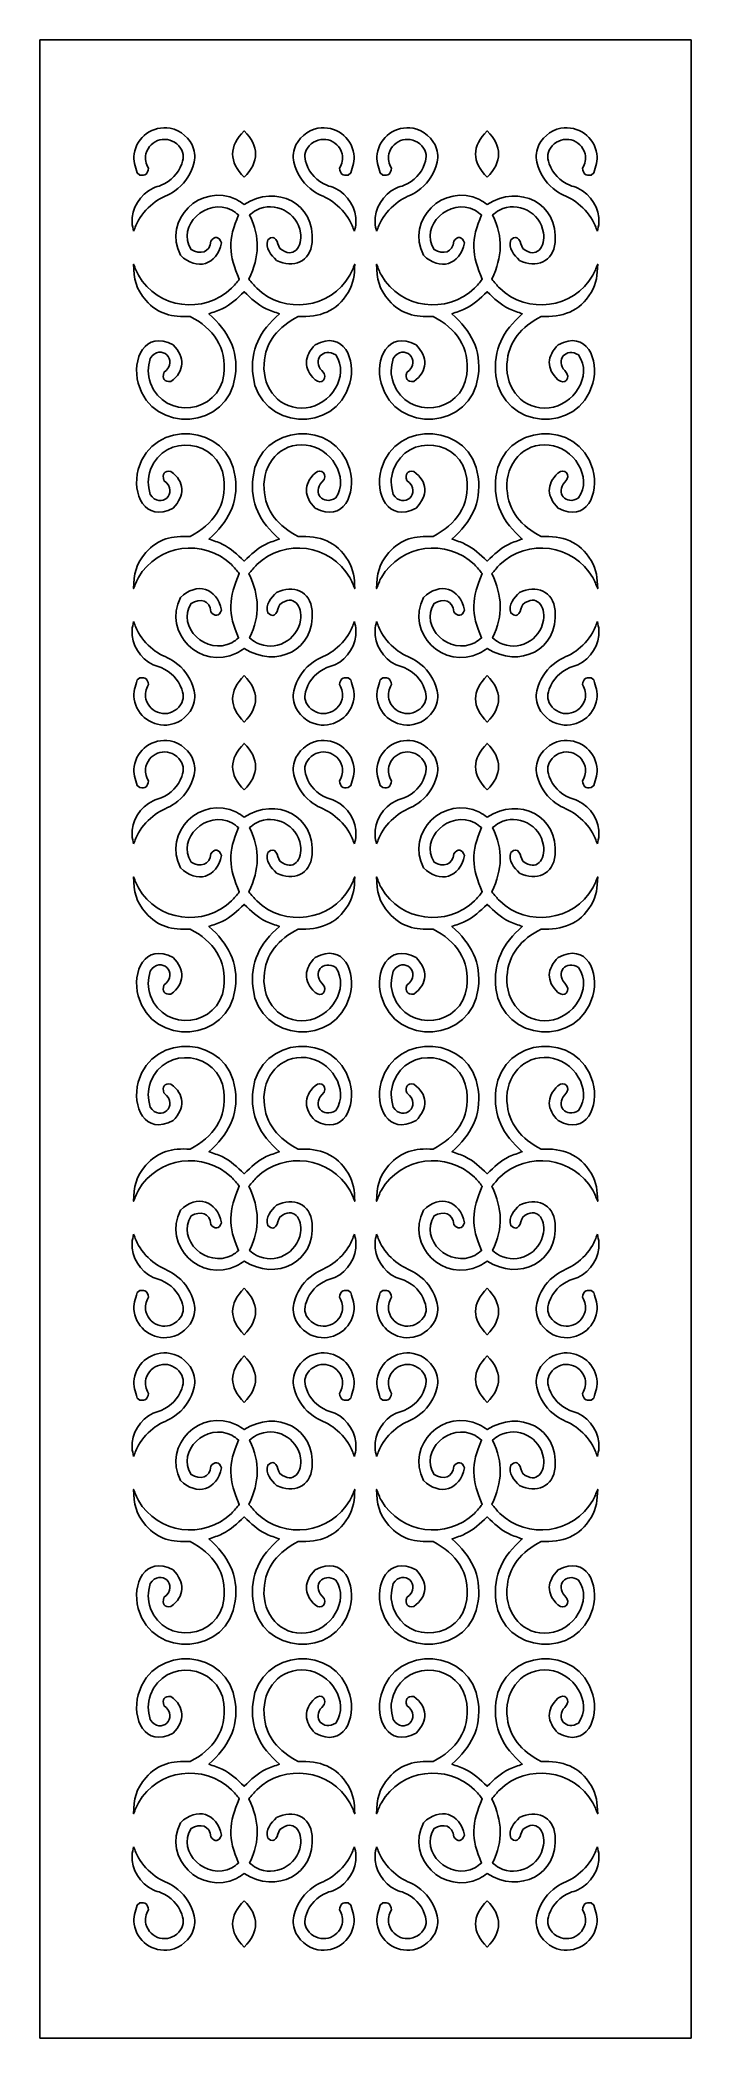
# Model space of a CAD drawing. Header units: centimetres. Extents: x -1.39 to 1.39, y -4.26 to 4.26.
import ezdxf

# ---------------------------------------------------------------- set-up
doc = ezdxf.new("R2010")
doc.units = ezdxf.units.CM
doc.header["$MEASUREMENT"] = 0
doc.layers.add('Layer 1', color=7, linetype='Continuous')

msp = doc.modelspace()

# ---------------------------------------------------------------- linework, layer by layer
at = {"layer": 'Layer 1', "color": 242}
for points, knots in [([(-1.38794, 4.26053), (-1.38794, 4.26053), (1.38795, 4.26053), (1.38795, 4.26053), (1.38795, 4.26053), (1.38795, 4.26053), (1.38795, -4.26053), (1.38795, -4.26053), (1.38795, -4.26053), (1.38795, -4.26053), (-1.38794, -4.26053), (-1.38794, -4.26053), (-1.38794, -4.26053), (-1.38794, -4.26053), (-1.38794, 4.26053), (-1.38794, 4.26053)], [0, 0, 0, 0, 0.2, 0.2, 0.2, 0.2, 0.4, 0.4, 0.4, 0.4, 0.6, 0.6, 0.6, 0.6, 1, 1, 1, 1]), ([(-0.98891, 3.44453), (-0.99098, 3.45658), (-0.99453, 3.46848), (-0.99511, 3.48069), (-0.99511, 3.48069), (-0.99806, 3.54268), (-0.96193, 3.60197), (-0.90562, 3.62871), (-0.90562, 3.62871), (-0.89443, 3.63402), (-0.88184, 3.63598), (-0.87051, 3.64099), (-0.87051, 3.64099), (-0.82944, 3.65913), (-0.79867, 3.69006), (-0.78378, 3.7324), (-0.78378, 3.7324), (-0.77293, 3.76328), (-0.77396, 3.78357), (-0.79617, 3.80879), (-0.79617, 3.80879), (-0.83995, 3.85851), (-0.92027, 3.8385), (-0.93591, 3.77469), (-0.93591, 3.77469), (-0.94153, 3.75175), (-0.93593, 3.73382), (-0.92558, 3.7133), (-0.92558, 3.7133), (-0.92794, 3.68879), (-0.93725, 3.68096), (-0.96206, 3.68464), (-0.96206, 3.68464), (-0.96206, 3.68464), (-0.97308, 3.69351), (-0.97308, 3.69351), (-0.97308, 3.69351), (-0.98147, 3.72122), (-0.9904, 3.74497), (-0.98616, 3.77469), (-0.98616, 3.77469), (-0.97585, 3.84689), (-0.90576, 3.89688), (-0.83334, 3.88383), (-0.83334, 3.88383), (-0.78718, 3.87551), (-0.74739, 3.84067), (-0.73285, 3.79652), (-0.73285, 3.79652), (-0.72411, 3.76998), (-0.7275, 3.74627), (-0.73629, 3.72012), (-0.73629, 3.72012), (-0.75036, 3.67829), (-0.7762, 3.6425), (-0.8127, 3.61711), (-0.8127, 3.61711), (-0.83877, 3.59898), (-0.87071, 3.58887), (-0.89668, 3.57005), (-0.89668, 3.57005), (-0.9245, 3.54987), (-0.95021, 3.52179), (-0.96757, 3.49228), (-0.96757, 3.49228), (-0.97642, 3.47725), (-0.9818, 3.46045), (-0.98891, 3.44453)], [0, 0, 0, 0, 0.0555556, 0.0555556, 0.0555556, 0.0555556, 0.1111111, 0.1111111, 0.1111111, 0.1111111, 0.1666667, 0.1666667, 0.1666667, 0.1666667, 0.2222222, 0.2222222, 0.2222222, 0.2222222, 0.2777778, 0.2777778, 0.2777778, 0.2777778, 0.3333333, 0.3333333, 0.3333333, 0.3333333, 0.3888889, 0.3888889, 0.3888889, 0.3888889, 0.4444444, 0.4444444, 0.4444444, 0.4444444, 0.5, 0.5, 0.5, 0.5, 0.5555556, 0.5555556, 0.5555556, 0.5555556, 0.6111111, 0.6111111, 0.6111111, 0.6111111, 0.6666667, 0.6666667, 0.6666667, 0.6666667, 0.7222222, 0.7222222, 0.7222222, 0.7222222, 0.7777778, 0.7777778, 0.7777778, 0.7777778, 0.8333333, 0.8333333, 0.8333333, 0.8333333, 0.8888889, 0.8888889, 0.8888889, 0.8888889, 1, 1, 1, 1]), ([(-0.51739, 3.6751), (-0.58284, 3.73996), (-0.58286, 3.80806), (-0.51739, 3.87292), (-0.51739, 3.87292), (-0.4523, 3.80841), (-0.45232, 3.7396), (-0.51739, 3.6751)], [0, 0, 0, 0, 0.3333333, 0.3333333, 0.3333333, 0.3333333, 1, 1, 1, 1]), ([(-0.04698, 3.44453), (-0.04491, 3.45658), (-0.04136, 3.46848), (-0.04078, 3.48069), (-0.04078, 3.48069), (-0.03783, 3.54268), (-0.07396, 3.60197), (-0.13027, 3.62871), (-0.13027, 3.62871), (-0.14146, 3.63402), (-0.15405, 3.63598), (-0.16538, 3.64099), (-0.16538, 3.64099), (-0.20645, 3.65913), (-0.23722, 3.69006), (-0.25211, 3.7324), (-0.25211, 3.7324), (-0.26296, 3.76328), (-0.26193, 3.78357), (-0.23972, 3.80879), (-0.23972, 3.80879), (-0.19594, 3.85851), (-0.11562, 3.8385), (-0.09998, 3.77469), (-0.09998, 3.77469), (-0.09436, 3.75175), (-0.09996, 3.73382), (-0.11031, 3.7133), (-0.11031, 3.7133), (-0.10795, 3.68879), (-0.09864, 3.68096), (-0.07383, 3.68464), (-0.07383, 3.68464), (-0.07383, 3.68464), (-0.06281, 3.69351), (-0.06281, 3.69351), (-0.06281, 3.69351), (-0.05442, 3.72122), (-0.04549, 3.74497), (-0.04973, 3.77469), (-0.04973, 3.77469), (-0.06004, 3.84689), (-0.13013, 3.89688), (-0.20255, 3.88383), (-0.20255, 3.88383), (-0.24871, 3.87551), (-0.2885, 3.84067), (-0.30304, 3.79652), (-0.30304, 3.79652), (-0.31178, 3.76998), (-0.30839, 3.74627), (-0.2996, 3.72012), (-0.2996, 3.72012), (-0.28553, 3.67829), (-0.25969, 3.6425), (-0.22319, 3.61711), (-0.22319, 3.61711), (-0.19712, 3.59898), (-0.16518, 3.58887), (-0.13921, 3.57005), (-0.13921, 3.57005), (-0.11139, 3.54987), (-0.08568, 3.52179), (-0.06832, 3.49228), (-0.06832, 3.49228), (-0.05947, 3.47725), (-0.05409, 3.46045), (-0.04698, 3.44453)], [0, 0, 0, 0, 0.0555556, 0.0555556, 0.0555556, 0.0555556, 0.1111111, 0.1111111, 0.1111111, 0.1111111, 0.1666667, 0.1666667, 0.1666667, 0.1666667, 0.2222222, 0.2222222, 0.2222222, 0.2222222, 0.2777778, 0.2777778, 0.2777778, 0.2777778, 0.3333333, 0.3333333, 0.3333333, 0.3333333, 0.3888889, 0.3888889, 0.3888889, 0.3888889, 0.4444444, 0.4444444, 0.4444444, 0.4444444, 0.5, 0.5, 0.5, 0.5, 0.5555556, 0.5555556, 0.5555556, 0.5555556, 0.6111111, 0.6111111, 0.6111111, 0.6111111, 0.6666667, 0.6666667, 0.6666667, 0.6666667, 0.7222222, 0.7222222, 0.7222222, 0.7222222, 0.7777778, 0.7777778, 0.7777778, 0.7777778, 0.8333333, 0.8333333, 0.8333333, 0.8333333, 0.8888889, 0.8888889, 0.8888889, 0.8888889, 1, 1, 1, 1]), ([(0.04699, 3.44453), (0.04492, 3.45658), (0.04137, 3.46848), (0.04079, 3.48069), (0.04079, 3.48069), (0.03784, 3.54268), (0.07397, 3.60197), (0.13028, 3.62871), (0.13028, 3.62871), (0.14147, 3.63402), (0.15405, 3.63598), (0.16539, 3.64099), (0.16539, 3.64099), (0.20646, 3.65913), (0.23723, 3.69006), (0.25212, 3.7324), (0.25212, 3.7324), (0.26297, 3.76328), (0.26193, 3.78357), (0.23972, 3.80879), (0.23972, 3.80879), (0.19595, 3.85851), (0.11563, 3.8385), (0.09999, 3.77469), (0.09999, 3.77469), (0.09437, 3.75175), (0.09997, 3.73382), (0.11031, 3.7133), (0.11031, 3.7133), (0.10795, 3.68879), (0.09865, 3.68096), (0.07383, 3.68464), (0.07383, 3.68464), (0.07383, 3.68464), (0.06282, 3.69351), (0.06282, 3.69351), (0.06282, 3.69351), (0.05443, 3.72122), (0.0455, 3.74497), (0.04974, 3.77469), (0.04974, 3.77469), (0.06004, 3.84689), (0.13014, 3.89688), (0.20256, 3.88383), (0.20256, 3.88383), (0.24871, 3.87551), (0.28851, 3.84067), (0.30305, 3.79652), (0.30305, 3.79652), (0.31179, 3.76998), (0.3084, 3.74627), (0.29961, 3.72012), (0.29961, 3.72012), (0.28554, 3.67829), (0.2597, 3.6425), (0.2232, 3.61711), (0.2232, 3.61711), (0.19713, 3.59898), (0.16519, 3.58887), (0.13922, 3.57005), (0.13922, 3.57005), (0.1114, 3.54987), (0.08569, 3.52179), (0.06832, 3.49228), (0.06832, 3.49228), (0.05948, 3.47725), (0.0541, 3.46045), (0.04699, 3.44453)], [0, 0, 0, 0, 0.0555556, 0.0555556, 0.0555556, 0.0555556, 0.1111111, 0.1111111, 0.1111111, 0.1111111, 0.1666667, 0.1666667, 0.1666667, 0.1666667, 0.2222222, 0.2222222, 0.2222222, 0.2222222, 0.2777778, 0.2777778, 0.2777778, 0.2777778, 0.3333333, 0.3333333, 0.3333333, 0.3333333, 0.3888889, 0.3888889, 0.3888889, 0.3888889, 0.4444444, 0.4444444, 0.4444444, 0.4444444, 0.5, 0.5, 0.5, 0.5, 0.5555556, 0.5555556, 0.5555556, 0.5555556, 0.6111111, 0.6111111, 0.6111111, 0.6111111, 0.6666667, 0.6666667, 0.6666667, 0.6666667, 0.7222222, 0.7222222, 0.7222222, 0.7222222, 0.7777778, 0.7777778, 0.7777778, 0.7777778, 0.8333333, 0.8333333, 0.8333333, 0.8333333, 0.8888889, 0.8888889, 0.8888889, 0.8888889, 1, 1, 1, 1]), ([(0.51851, 3.6751), (0.45306, 3.73996), (0.45304, 3.80806), (0.51851, 3.87292), (0.51851, 3.87292), (0.5836, 3.80841), (0.58358, 3.7396), (0.51851, 3.6751)], [0, 0, 0, 0, 0.3333333, 0.3333333, 0.3333333, 0.3333333, 1, 1, 1, 1]), ([(0.98892, 3.44453), (0.99099, 3.45658), (0.99454, 3.46848), (0.99512, 3.48069), (0.99512, 3.48069), (0.99806, 3.54268), (0.96194, 3.60197), (0.90563, 3.62871), (0.90563, 3.62871), (0.89444, 3.63402), (0.88185, 3.63598), (0.87052, 3.64099), (0.87052, 3.64099), (0.82945, 3.65913), (0.79867, 3.69006), (0.78379, 3.7324), (0.78379, 3.7324), (0.77293, 3.76328), (0.77397, 3.78357), (0.79618, 3.80879), (0.79618, 3.80879), (0.83996, 3.85851), (0.92028, 3.8385), (0.93592, 3.77469), (0.93592, 3.77469), (0.94154, 3.75175), (0.93594, 3.73382), (0.92559, 3.7133), (0.92559, 3.7133), (0.92795, 3.68879), (0.93725, 3.68096), (0.96207, 3.68464), (0.96207, 3.68464), (0.96207, 3.68464), (0.97309, 3.69351), (0.97309, 3.69351), (0.97309, 3.69351), (0.98148, 3.72122), (0.99041, 3.74497), (0.98617, 3.77469), (0.98617, 3.77469), (0.97586, 3.84689), (0.90577, 3.89688), (0.83335, 3.88383), (0.83335, 3.88383), (0.78719, 3.87551), (0.7474, 3.84067), (0.73286, 3.79652), (0.73286, 3.79652), (0.72412, 3.76998), (0.7275, 3.74627), (0.7363, 3.72012), (0.7363, 3.72012), (0.75037, 3.67829), (0.77621, 3.6425), (0.81271, 3.61711), (0.81271, 3.61711), (0.83878, 3.59898), (0.87072, 3.58887), (0.89669, 3.57005), (0.89669, 3.57005), (0.92451, 3.54987), (0.95022, 3.52179), (0.96758, 3.49228), (0.96758, 3.49228), (0.97643, 3.47725), (0.98181, 3.46045), (0.98892, 3.44453)], [0, 0, 0, 0, 0.0555556, 0.0555556, 0.0555556, 0.0555556, 0.1111111, 0.1111111, 0.1111111, 0.1111111, 0.1666667, 0.1666667, 0.1666667, 0.1666667, 0.2222222, 0.2222222, 0.2222222, 0.2222222, 0.2777778, 0.2777778, 0.2777778, 0.2777778, 0.3333333, 0.3333333, 0.3333333, 0.3333333, 0.3888889, 0.3888889, 0.3888889, 0.3888889, 0.4444444, 0.4444444, 0.4444444, 0.4444444, 0.5, 0.5, 0.5, 0.5, 0.5555556, 0.5555556, 0.5555556, 0.5555556, 0.6111111, 0.6111111, 0.6111111, 0.6111111, 0.6666667, 0.6666667, 0.6666667, 0.6666667, 0.7222222, 0.7222222, 0.7222222, 0.7222222, 0.7777778, 0.7777778, 0.7777778, 0.7777778, 0.8333333, 0.8333333, 0.8333333, 0.8333333, 0.8888889, 0.8888889, 0.8888889, 0.8888889, 1, 1, 1, 1]), ([(-0.91801, 2.90222), (-0.92649, 2.86249), (-0.93131, 2.83607), (-0.91663, 2.79649), (-0.91663, 2.79649), (-0.85763, 2.63735), (-0.62449, 2.66671), (-0.60413, 2.83401), (-0.60413, 2.83401), (-0.59005, 2.94967), (-0.6487, 3.02983), (-0.74799, 3.08163), (-0.74799, 3.08163), (-0.82491, 3.07781), (-0.88354, 3.0907), (-0.9366, 3.15052), (-0.9366, 3.15052), (-0.97906, 3.19839), (-0.98788, 3.24192), (-0.98891, 3.30401), (-0.98891, 3.30401), (-0.98203, 3.28832), (-0.97677, 3.27183), (-0.96826, 3.25694), (-0.96826, 3.25694), (-0.88671, 3.11411), (-0.68935, 3.08886), (-0.57108, 3.20169), (-0.57108, 3.20169), (-0.55889, 3.21332), (-0.54906, 3.22715), (-0.53804, 3.23989), (-0.53804, 3.23989), (-0.58242, 3.3404), (-0.58782, 3.41288), (-0.54079, 3.51411), (-0.54079, 3.51411), (-0.55043, 3.52093), (-0.55921, 3.52914), (-0.56971, 3.53457), (-0.56971, 3.53457), (-0.67617, 3.58966), (-0.80876, 3.46829), (-0.74317, 3.36676), (-0.74317, 3.36676), (-0.70525, 3.34364), (-0.66251, 3.35355), (-0.65988, 3.40292), (-0.65988, 3.40292), (-0.64352, 3.42505), (-0.62204, 3.42248), (-0.61445, 3.39541), (-0.61445, 3.39541), (-0.63227, 3.30045), (-0.71982, 3.27407), (-0.7886, 3.3422), (-0.7886, 3.3422), (-0.8665, 3.49276), (-0.70278, 3.6539), (-0.54975, 3.57959), (-0.54975, 3.57959), (-0.53826, 3.57401), (-0.52818, 3.56595), (-0.51739, 3.55913), (-0.51739, 3.55913), (-0.38008, 3.64597), (-0.21368, 3.56642), (-0.2276, 3.39746), (-0.2276, 3.39746), (-0.23452, 3.31351), (-0.30854, 3.28635), (-0.37904, 3.32038), (-0.37904, 3.32038), (-0.40418, 3.34369), (-0.42705, 3.37145), (-0.4169, 3.40769), (-0.4169, 3.40769), (-0.38019, 3.43889), (-0.37704, 3.39404), (-0.36527, 3.37154), (-0.36527, 3.37154), (-0.30639, 3.32333), (-0.2683, 3.37922), (-0.27716, 3.43839), (-0.27716, 3.43839), (-0.29013, 3.52496), (-0.38664, 3.57516), (-0.46508, 3.53457), (-0.46508, 3.53457), (-0.47558, 3.52914), (-0.48435, 3.52093), (-0.49399, 3.51411), (-0.49399, 3.51411), (-0.44738, 3.41376), (-0.4524, 3.34032), (-0.49674, 3.23989), (-0.49674, 3.23989), (-0.48573, 3.22715), (-0.47584, 3.21337), (-0.46371, 3.20169), (-0.46371, 3.20169), (-0.34555, 3.0879), (-0.1487, 3.11495), (-0.06652, 3.25694), (-0.06652, 3.25694), (-0.05793, 3.27178), (-0.05276, 3.28832), (-0.04588, 3.30401), (-0.04588, 3.30401), (-0.04741, 3.25741), (-0.04956, 3.22541), (-0.0741, 3.18395), (-0.0741, 3.18395), (-0.12271, 3.10181), (-0.19594, 3.07715), (-0.28749, 3.08163), (-0.28749, 3.08163), (-0.37095, 3.03731), (-0.42726, 2.97615), (-0.43273, 2.87766), (-0.43273, 2.87766), (-0.43858, 2.77226), (-0.36508, 2.68076), (-0.25307, 2.69144), (-0.25307, 2.69144), (-0.152, 2.70108), (-0.06502, 2.82696), (-0.1271, 2.91722), (-0.1271, 2.91722), (-0.18117, 2.95134), (-0.22832, 2.89407), (-0.18561, 2.85037), (-0.18561, 2.85037), (-0.15439, 2.81843), (-0.18851, 2.78685), (-0.21521, 2.8115), (-0.21521, 2.8115), (-0.26707, 2.85938), (-0.26198, 2.91317), (-0.21452, 2.9602), (-0.21452, 2.9602), (-0.09163, 3.02602), (-0.03945, 2.89689), (-0.06652, 2.79649), (-0.06652, 2.79649), (-0.12618, 2.57522), (-0.45337, 2.59959), (-0.47953, 2.82786), (-0.47953, 2.82786), (-0.4925, 2.94103), (-0.45062, 3.01901), (-0.36733, 3.09254), (-0.36733, 3.09254), (-0.38592, 3.09959), (-0.40531, 3.10482), (-0.42309, 3.11368), (-0.42309, 3.11368), (-0.46243, 3.1333), (-0.48591, 3.15696), (-0.51739, 3.18668), (-0.51739, 3.18668), (-0.54887, 3.15697), (-0.57191, 3.13353), (-0.6117, 3.11368), (-0.6117, 3.11368), (-0.62948, 3.10482), (-0.64887, 3.09959), (-0.66745, 3.09254), (-0.66745, 3.09254), (-0.5858, 3.01911), (-0.54144, 2.94086), (-0.55526, 2.82786), (-0.55526, 2.82786), (-0.5832, 2.59942), (-0.90737, 2.57535), (-0.96895, 2.79649), (-0.96895, 2.79649), (-0.99728, 2.89825), (-0.94051, 3.0246), (-0.82027, 2.9602), (-0.82027, 2.9602), (-0.76923, 2.90788), (-0.7694, 2.84797), (-0.8299, 2.80399), (-0.8299, 2.80399), (-0.85831, 2.80086), (-0.86823, 2.81625), (-0.8595, 2.84219), (-0.8595, 2.84219), (-0.79052, 2.89689), (-0.87548, 2.96842), (-0.91801, 2.90222)], [0, 0, 0, 0, 0.0204082, 0.0204082, 0.0204082, 0.0204082, 0.0408163, 0.0408163, 0.0408163, 0.0408163, 0.0612245, 0.0612245, 0.0612245, 0.0612245, 0.0816327, 0.0816327, 0.0816327, 0.0816327, 0.1020408, 0.1020408, 0.1020408, 0.1020408, 0.122449, 0.122449, 0.122449, 0.122449, 0.1428571, 0.1428571, 0.1428571, 0.1428571, 0.1632653, 0.1632653, 0.1632653, 0.1632653, 0.1836735, 0.1836735, 0.1836735, 0.1836735, 0.2040816, 0.2040816, 0.2040816, 0.2040816, 0.2244898, 0.2244898, 0.2244898, 0.2244898, 0.244898, 0.244898, 0.244898, 0.244898, 0.2653061, 0.2653061, 0.2653061, 0.2653061, 0.2857143, 0.2857143, 0.2857143, 0.2857143, 0.3061224, 0.3061224, 0.3061224, 0.3061224, 0.3265306, 0.3265306, 0.3265306, 0.3265306, 0.3469388, 0.3469388, 0.3469388, 0.3469388, 0.3673469, 0.3673469, 0.3673469, 0.3673469, 0.3877551, 0.3877551, 0.3877551, 0.3877551, 0.4081633, 0.4081633, 0.4081633, 0.4081633, 0.4285714, 0.4285714, 0.4285714, 0.4285714, 0.4489796, 0.4489796, 0.4489796, 0.4489796, 0.4693878, 0.4693878, 0.4693878, 0.4693878, 0.4897959, 0.4897959, 0.4897959, 0.4897959, 0.5102041, 0.5102041, 0.5102041, 0.5102041, 0.5306122, 0.5306122, 0.5306122, 0.5306122, 0.5510204, 0.5510204, 0.5510204, 0.5510204, 0.5714286, 0.5714286, 0.5714286, 0.5714286, 0.5918367, 0.5918367, 0.5918367, 0.5918367, 0.6122449, 0.6122449, 0.6122449, 0.6122449, 0.6326531, 0.6326531, 0.6326531, 0.6326531, 0.6530612, 0.6530612, 0.6530612, 0.6530612, 0.6734694, 0.6734694, 0.6734694, 0.6734694, 0.6938776, 0.6938776, 0.6938776, 0.6938776, 0.7142857, 0.7142857, 0.7142857, 0.7142857, 0.7346939, 0.7346939, 0.7346939, 0.7346939, 0.755102, 0.755102, 0.755102, 0.755102, 0.7755102, 0.7755102, 0.7755102, 0.7755102, 0.7959184, 0.7959184, 0.7959184, 0.7959184, 0.8163265, 0.8163265, 0.8163265, 0.8163265, 0.8367347, 0.8367347, 0.8367347, 0.8367347, 0.8571429, 0.8571429, 0.8571429, 0.8571429, 0.877551, 0.877551, 0.877551, 0.877551, 0.8979592, 0.8979592, 0.8979592, 0.8979592, 0.9183673, 0.9183673, 0.9183673, 0.9183673, 0.9387755, 0.9387755, 0.9387755, 0.9387755, 0.9591837, 0.9591837, 0.9591837, 0.9591837, 1, 1, 1, 1]), ([(0.11789, 2.90222), (0.1094, 2.86249), (0.10459, 2.83607), (0.11927, 2.79649), (0.11927, 2.79649), (0.17827, 2.63735), (0.41141, 2.66671), (0.43177, 2.83401), (0.43177, 2.83401), (0.44585, 2.94967), (0.3872, 3.02983), (0.28791, 3.08163), (0.28791, 3.08163), (0.21099, 3.07781), (0.15235, 3.0907), (0.0993, 3.15052), (0.0993, 3.15052), (0.05684, 3.19839), (0.04802, 3.24192), (0.04699, 3.30401), (0.04699, 3.30401), (0.05387, 3.28832), (0.05913, 3.27183), (0.06763, 3.25694), (0.06763, 3.25694), (0.14919, 3.11411), (0.34655, 3.08886), (0.46482, 3.20169), (0.46482, 3.20169), (0.47701, 3.21332), (0.48684, 3.22715), (0.49785, 3.23989), (0.49785, 3.23989), (0.45347, 3.3404), (0.44808, 3.41288), (0.4951, 3.51411), (0.4951, 3.51411), (0.48547, 3.52093), (0.47669, 3.52914), (0.46619, 3.53457), (0.46619, 3.53457), (0.35973, 3.58966), (0.22714, 3.46829), (0.29273, 3.36676), (0.29273, 3.36676), (0.33064, 3.34364), (0.37339, 3.35355), (0.37602, 3.40292), (0.37602, 3.40292), (0.39238, 3.42505), (0.41386, 3.42248), (0.42145, 3.39541), (0.42145, 3.39541), (0.40363, 3.30045), (0.31608, 3.27407), (0.2473, 3.3422), (0.2473, 3.3422), (0.1694, 3.49276), (0.33312, 3.6539), (0.48615, 3.57959), (0.48615, 3.57959), (0.49764, 3.57401), (0.50772, 3.56595), (0.51851, 3.55913), (0.51851, 3.55913), (0.65581, 3.64597), (0.82222, 3.56642), (0.8083, 3.39746), (0.8083, 3.39746), (0.80138, 3.31351), (0.72736, 3.28635), (0.65686, 3.32038), (0.65686, 3.32038), (0.63172, 3.34369), (0.60885, 3.37145), (0.619, 3.40769), (0.619, 3.40769), (0.65571, 3.43889), (0.65886, 3.39404), (0.67063, 3.37154), (0.67063, 3.37154), (0.72951, 3.32333), (0.7676, 3.37922), (0.75874, 3.43839), (0.75874, 3.43839), (0.74577, 3.52496), (0.64926, 3.57516), (0.57082, 3.53457), (0.57082, 3.53457), (0.56032, 3.52914), (0.55154, 3.52093), (0.54191, 3.51411), (0.54191, 3.51411), (0.58852, 3.41376), (0.5835, 3.34032), (0.53915, 3.23989), (0.53915, 3.23989), (0.55017, 3.22715), (0.56006, 3.21337), (0.57219, 3.20169), (0.57219, 3.20169), (0.69035, 3.0879), (0.8872, 3.11495), (0.96938, 3.25694), (0.96938, 3.25694), (0.97796, 3.27178), (0.98314, 3.28832), (0.99002, 3.30401), (0.99002, 3.30401), (0.98848, 3.25741), (0.98634, 3.22541), (0.9618, 3.18395), (0.9618, 3.18395), (0.91319, 3.10181), (0.83996, 3.07715), (0.74841, 3.08163), (0.74841, 3.08163), (0.66495, 3.03731), (0.60864, 2.97615), (0.60317, 2.87766), (0.60317, 2.87766), (0.59732, 2.77226), (0.67082, 2.68076), (0.78283, 2.69144), (0.78283, 2.69144), (0.88389, 2.70108), (0.97088, 2.82696), (0.9088, 2.91722), (0.9088, 2.91722), (0.85473, 2.95134), (0.80758, 2.89407), (0.85029, 2.85037), (0.85029, 2.85037), (0.88151, 2.81843), (0.84739, 2.78685), (0.82069, 2.8115), (0.82069, 2.8115), (0.76883, 2.85938), (0.77392, 2.91317), (0.82138, 2.9602), (0.82138, 2.9602), (0.94427, 3.02602), (0.99645, 2.89689), (0.96938, 2.79649), (0.96938, 2.79649), (0.90972, 2.57522), (0.58253, 2.59959), (0.55637, 2.82786), (0.55637, 2.82786), (0.5434, 2.94103), (0.58528, 3.01901), (0.66856, 3.09254), (0.66856, 3.09254), (0.64998, 3.09959), (0.63059, 3.10482), (0.61281, 3.11368), (0.61281, 3.11368), (0.57347, 3.1333), (0.54999, 3.15696), (0.51851, 3.18668), (0.51851, 3.18668), (0.48702, 3.15697), (0.46399, 3.13353), (0.4242, 3.11368), (0.4242, 3.11368), (0.40642, 3.10482), (0.38703, 3.09959), (0.36844, 3.09254), (0.36844, 3.09254), (0.4501, 3.01911), (0.49446, 2.94086), (0.48064, 2.82786), (0.48064, 2.82786), (0.4527, 2.59942), (0.12853, 2.57535), (0.06695, 2.79649), (0.06695, 2.79649), (0.03862, 2.89825), (0.09539, 3.0246), (0.21563, 2.9602), (0.21563, 2.9602), (0.26666, 2.90788), (0.2665, 2.84797), (0.206, 2.80399), (0.206, 2.80399), (0.17759, 2.80086), (0.16767, 2.81625), (0.1764, 2.84219), (0.1764, 2.84219), (0.24538, 2.89689), (0.16042, 2.96842), (0.11789, 2.90222)], [0, 0, 0, 0, 0.0204082, 0.0204082, 0.0204082, 0.0204082, 0.0408163, 0.0408163, 0.0408163, 0.0408163, 0.0612245, 0.0612245, 0.0612245, 0.0612245, 0.0816327, 0.0816327, 0.0816327, 0.0816327, 0.1020408, 0.1020408, 0.1020408, 0.1020408, 0.122449, 0.122449, 0.122449, 0.122449, 0.1428571, 0.1428571, 0.1428571, 0.1428571, 0.1632653, 0.1632653, 0.1632653, 0.1632653, 0.1836735, 0.1836735, 0.1836735, 0.1836735, 0.2040816, 0.2040816, 0.2040816, 0.2040816, 0.2244898, 0.2244898, 0.2244898, 0.2244898, 0.244898, 0.244898, 0.244898, 0.244898, 0.2653061, 0.2653061, 0.2653061, 0.2653061, 0.2857143, 0.2857143, 0.2857143, 0.2857143, 0.3061224, 0.3061224, 0.3061224, 0.3061224, 0.3265306, 0.3265306, 0.3265306, 0.3265306, 0.3469388, 0.3469388, 0.3469388, 0.3469388, 0.3673469, 0.3673469, 0.3673469, 0.3673469, 0.3877551, 0.3877551, 0.3877551, 0.3877551, 0.4081633, 0.4081633, 0.4081633, 0.4081633, 0.4285714, 0.4285714, 0.4285714, 0.4285714, 0.4489796, 0.4489796, 0.4489796, 0.4489796, 0.4693878, 0.4693878, 0.4693878, 0.4693878, 0.4897959, 0.4897959, 0.4897959, 0.4897959, 0.5102041, 0.5102041, 0.5102041, 0.5102041, 0.5306122, 0.5306122, 0.5306122, 0.5306122, 0.5510204, 0.5510204, 0.5510204, 0.5510204, 0.5714286, 0.5714286, 0.5714286, 0.5714286, 0.5918367, 0.5918367, 0.5918367, 0.5918367, 0.6122449, 0.6122449, 0.6122449, 0.6122449, 0.6326531, 0.6326531, 0.6326531, 0.6326531, 0.6530612, 0.6530612, 0.6530612, 0.6530612, 0.6734694, 0.6734694, 0.6734694, 0.6734694, 0.6938776, 0.6938776, 0.6938776, 0.6938776, 0.7142857, 0.7142857, 0.7142857, 0.7142857, 0.7346939, 0.7346939, 0.7346939, 0.7346939, 0.755102, 0.755102, 0.755102, 0.755102, 0.7755102, 0.7755102, 0.7755102, 0.7755102, 0.7959184, 0.7959184, 0.7959184, 0.7959184, 0.8163265, 0.8163265, 0.8163265, 0.8163265, 0.8367347, 0.8367347, 0.8367347, 0.8367347, 0.8571429, 0.8571429, 0.8571429, 0.8571429, 0.877551, 0.877551, 0.877551, 0.877551, 0.8979592, 0.8979592, 0.8979592, 0.8979592, 0.9183673, 0.9183673, 0.9183673, 0.9183673, 0.9387755, 0.9387755, 0.9387755, 0.9387755, 0.9591837, 0.9591837, 0.9591837, 0.9591837, 1, 1, 1, 1]), ([(-0.91801, 2.32238), (-0.92649, 2.36211), (-0.93131, 2.38853), (-0.91663, 2.42811), (-0.91663, 2.42811), (-0.85763, 2.58725), (-0.62449, 2.55789), (-0.60413, 2.39059), (-0.60413, 2.39059), (-0.59005, 2.27493), (-0.6487, 2.19477), (-0.74799, 2.14297), (-0.74799, 2.14297), (-0.82491, 2.14679), (-0.88354, 2.13389), (-0.9366, 2.07408), (-0.9366, 2.07408), (-0.97906, 2.02621), (-0.98788, 1.98268), (-0.98891, 1.92059), (-0.98891, 1.92059), (-0.98203, 1.93628), (-0.97677, 1.95277), (-0.96826, 1.96766), (-0.96826, 1.96766), (-0.88671, 2.11049), (-0.68935, 2.13574), (-0.57108, 2.02291), (-0.57108, 2.02291), (-0.55889, 2.01128), (-0.54906, 1.99745), (-0.53804, 1.98471), (-0.53804, 1.98471), (-0.58242, 1.8842), (-0.58782, 1.81172), (-0.54079, 1.71049), (-0.54079, 1.71049), (-0.55043, 1.70367), (-0.55921, 1.69546), (-0.56971, 1.69003), (-0.56971, 1.69003), (-0.67617, 1.63494), (-0.80876, 1.75631), (-0.74317, 1.85783), (-0.74317, 1.85783), (-0.70525, 1.88096), (-0.66251, 1.87104), (-0.65988, 1.82168), (-0.65988, 1.82168), (-0.64352, 1.79955), (-0.62204, 1.80212), (-0.61445, 1.82919), (-0.61445, 1.82919), (-0.63227, 1.92415), (-0.71982, 1.95053), (-0.7886, 1.8824), (-0.7886, 1.8824), (-0.8665, 1.73184), (-0.70278, 1.5707), (-0.54975, 1.64501), (-0.54975, 1.64501), (-0.53826, 1.65059), (-0.52818, 1.65865), (-0.51739, 1.66547), (-0.51739, 1.66547), (-0.38008, 1.57862), (-0.21368, 1.65818), (-0.2276, 1.82714), (-0.2276, 1.82714), (-0.23452, 1.91109), (-0.30854, 1.93825), (-0.37904, 1.90422), (-0.37904, 1.90422), (-0.40418, 1.88091), (-0.42705, 1.85315), (-0.4169, 1.81691), (-0.4169, 1.81691), (-0.38019, 1.78571), (-0.37704, 1.83056), (-0.36527, 1.85306), (-0.36527, 1.85306), (-0.30639, 1.90127), (-0.2683, 1.84538), (-0.27716, 1.78621), (-0.27716, 1.78621), (-0.29013, 1.69964), (-0.38664, 1.64944), (-0.46508, 1.69003), (-0.46508, 1.69003), (-0.47558, 1.69546), (-0.48435, 1.70367), (-0.49399, 1.71049), (-0.49399, 1.71049), (-0.44738, 1.81084), (-0.4524, 1.88428), (-0.49674, 1.98471), (-0.49674, 1.98471), (-0.48573, 1.99745), (-0.47584, 2.01123), (-0.46371, 2.02291), (-0.46371, 2.02291), (-0.34555, 2.1367), (-0.1487, 2.10965), (-0.06652, 1.96766), (-0.06652, 1.96766), (-0.05793, 1.95282), (-0.05276, 1.93628), (-0.04588, 1.92059), (-0.04588, 1.92059), (-0.04741, 1.96719), (-0.04956, 1.99919), (-0.0741, 2.04065), (-0.0741, 2.04065), (-0.12271, 2.12279), (-0.19594, 2.14745), (-0.28749, 2.14297), (-0.28749, 2.14297), (-0.37095, 2.18729), (-0.42726, 2.24845), (-0.43273, 2.34694), (-0.43273, 2.34694), (-0.43858, 2.45233), (-0.36508, 2.54384), (-0.25307, 2.53316), (-0.25307, 2.53316), (-0.152, 2.52352), (-0.06502, 2.39764), (-0.1271, 2.30738), (-0.1271, 2.30738), (-0.18117, 2.27326), (-0.22832, 2.33053), (-0.18561, 2.37423), (-0.18561, 2.37423), (-0.15439, 2.40617), (-0.18851, 2.43775), (-0.21521, 2.4131), (-0.21521, 2.4131), (-0.26707, 2.36522), (-0.26198, 2.31143), (-0.21452, 2.2644), (-0.21452, 2.2644), (-0.09163, 2.19858), (-0.03945, 2.32771), (-0.06652, 2.42811), (-0.06652, 2.42811), (-0.12618, 2.64938), (-0.45337, 2.62501), (-0.47953, 2.39674), (-0.47953, 2.39674), (-0.4925, 2.28357), (-0.45062, 2.20559), (-0.36733, 2.13206), (-0.36733, 2.13206), (-0.38592, 2.12501), (-0.40531, 2.11978), (-0.42309, 2.11091), (-0.42309, 2.11091), (-0.46243, 2.0913), (-0.48591, 2.06764), (-0.51739, 2.03792), (-0.51739, 2.03792), (-0.54887, 2.06763), (-0.57191, 2.09107), (-0.6117, 2.11091), (-0.6117, 2.11091), (-0.62948, 2.11978), (-0.64887, 2.12501), (-0.66745, 2.13206), (-0.66745, 2.13206), (-0.5858, 2.20549), (-0.54144, 2.28374), (-0.55526, 2.39674), (-0.55526, 2.39674), (-0.5832, 2.62518), (-0.90737, 2.64925), (-0.96895, 2.42811), (-0.96895, 2.42811), (-0.99728, 2.32635), (-0.94051, 2.2), (-0.82027, 2.2644), (-0.82027, 2.2644), (-0.76923, 2.31672), (-0.7694, 2.37663), (-0.8299, 2.42061), (-0.8299, 2.42061), (-0.85831, 2.42374), (-0.86823, 2.40834), (-0.8595, 2.38241), (-0.8595, 2.38241), (-0.79052, 2.3277), (-0.87548, 2.25618), (-0.91801, 2.32238)], [0, 0, 0, 0, 0.0204082, 0.0204082, 0.0204082, 0.0204082, 0.0408163, 0.0408163, 0.0408163, 0.0408163, 0.0612245, 0.0612245, 0.0612245, 0.0612245, 0.0816327, 0.0816327, 0.0816327, 0.0816327, 0.1020408, 0.1020408, 0.1020408, 0.1020408, 0.122449, 0.122449, 0.122449, 0.122449, 0.1428571, 0.1428571, 0.1428571, 0.1428571, 0.1632653, 0.1632653, 0.1632653, 0.1632653, 0.1836735, 0.1836735, 0.1836735, 0.1836735, 0.2040816, 0.2040816, 0.2040816, 0.2040816, 0.2244898, 0.2244898, 0.2244898, 0.2244898, 0.244898, 0.244898, 0.244898, 0.244898, 0.2653061, 0.2653061, 0.2653061, 0.2653061, 0.2857143, 0.2857143, 0.2857143, 0.2857143, 0.3061224, 0.3061224, 0.3061224, 0.3061224, 0.3265306, 0.3265306, 0.3265306, 0.3265306, 0.3469388, 0.3469388, 0.3469388, 0.3469388, 0.3673469, 0.3673469, 0.3673469, 0.3673469, 0.3877551, 0.3877551, 0.3877551, 0.3877551, 0.4081633, 0.4081633, 0.4081633, 0.4081633, 0.4285714, 0.4285714, 0.4285714, 0.4285714, 0.4489796, 0.4489796, 0.4489796, 0.4489796, 0.4693878, 0.4693878, 0.4693878, 0.4693878, 0.4897959, 0.4897959, 0.4897959, 0.4897959, 0.5102041, 0.5102041, 0.5102041, 0.5102041, 0.5306122, 0.5306122, 0.5306122, 0.5306122, 0.5510204, 0.5510204, 0.5510204, 0.5510204, 0.5714286, 0.5714286, 0.5714286, 0.5714286, 0.5918367, 0.5918367, 0.5918367, 0.5918367, 0.6122449, 0.6122449, 0.6122449, 0.6122449, 0.6326531, 0.6326531, 0.6326531, 0.6326531, 0.6530612, 0.6530612, 0.6530612, 0.6530612, 0.6734694, 0.6734694, 0.6734694, 0.6734694, 0.6938776, 0.6938776, 0.6938776, 0.6938776, 0.7142857, 0.7142857, 0.7142857, 0.7142857, 0.7346939, 0.7346939, 0.7346939, 0.7346939, 0.755102, 0.755102, 0.755102, 0.755102, 0.7755102, 0.7755102, 0.7755102, 0.7755102, 0.7959184, 0.7959184, 0.7959184, 0.7959184, 0.8163265, 0.8163265, 0.8163265, 0.8163265, 0.8367347, 0.8367347, 0.8367347, 0.8367347, 0.8571429, 0.8571429, 0.8571429, 0.8571429, 0.877551, 0.877551, 0.877551, 0.877551, 0.8979592, 0.8979592, 0.8979592, 0.8979592, 0.9183673, 0.9183673, 0.9183673, 0.9183673, 0.9387755, 0.9387755, 0.9387755, 0.9387755, 0.9591837, 0.9591837, 0.9591837, 0.9591837, 1, 1, 1, 1]), ([(0.11789, 2.32238), (0.1094, 2.36211), (0.10459, 2.38853), (0.11927, 2.42811), (0.11927, 2.42811), (0.17827, 2.58725), (0.41141, 2.55789), (0.43177, 2.39059), (0.43177, 2.39059), (0.44585, 2.27493), (0.3872, 2.19477), (0.28791, 2.14297), (0.28791, 2.14297), (0.21099, 2.14679), (0.15235, 2.13389), (0.0993, 2.07408), (0.0993, 2.07408), (0.05684, 2.02621), (0.04802, 1.98268), (0.04699, 1.92059), (0.04699, 1.92059), (0.05387, 1.93628), (0.05913, 1.95277), (0.06763, 1.96766), (0.06763, 1.96766), (0.14919, 2.11049), (0.34655, 2.13574), (0.46482, 2.02291), (0.46482, 2.02291), (0.47701, 2.01128), (0.48684, 1.99745), (0.49785, 1.98471), (0.49785, 1.98471), (0.45347, 1.8842), (0.44808, 1.81172), (0.4951, 1.71049), (0.4951, 1.71049), (0.48547, 1.70367), (0.47669, 1.69546), (0.46619, 1.69003), (0.46619, 1.69003), (0.35973, 1.63494), (0.22714, 1.75631), (0.29273, 1.85783), (0.29273, 1.85783), (0.33064, 1.88096), (0.37339, 1.87104), (0.37602, 1.82168), (0.37602, 1.82168), (0.39238, 1.79955), (0.41386, 1.80212), (0.42145, 1.82919), (0.42145, 1.82919), (0.40363, 1.92415), (0.31608, 1.95053), (0.2473, 1.8824), (0.2473, 1.8824), (0.1694, 1.73184), (0.33312, 1.5707), (0.48615, 1.64501), (0.48615, 1.64501), (0.49764, 1.65059), (0.50772, 1.65865), (0.51851, 1.66547), (0.51851, 1.66547), (0.65581, 1.57862), (0.82222, 1.65818), (0.8083, 1.82714), (0.8083, 1.82714), (0.80138, 1.91109), (0.72736, 1.93825), (0.65686, 1.90422), (0.65686, 1.90422), (0.63172, 1.88091), (0.60885, 1.85315), (0.619, 1.81691), (0.619, 1.81691), (0.65571, 1.78571), (0.65886, 1.83056), (0.67063, 1.85306), (0.67063, 1.85306), (0.72951, 1.90127), (0.7676, 1.84538), (0.75874, 1.78621), (0.75874, 1.78621), (0.74577, 1.69964), (0.64926, 1.64944), (0.57082, 1.69003), (0.57082, 1.69003), (0.56032, 1.69546), (0.55154, 1.70367), (0.54191, 1.71049), (0.54191, 1.71049), (0.58852, 1.81084), (0.5835, 1.88428), (0.53915, 1.98471), (0.53915, 1.98471), (0.55017, 1.99745), (0.56006, 2.01123), (0.57219, 2.02291), (0.57219, 2.02291), (0.69035, 2.1367), (0.8872, 2.10965), (0.96938, 1.96766), (0.96938, 1.96766), (0.97796, 1.95282), (0.98314, 1.93628), (0.99002, 1.92059), (0.99002, 1.92059), (0.98848, 1.96719), (0.98634, 1.99919), (0.9618, 2.04065), (0.9618, 2.04065), (0.91319, 2.12279), (0.83996, 2.14745), (0.74841, 2.14297), (0.74841, 2.14297), (0.66495, 2.18729), (0.60864, 2.24845), (0.60317, 2.34694), (0.60317, 2.34694), (0.59732, 2.45233), (0.67082, 2.54384), (0.78283, 2.53316), (0.78283, 2.53316), (0.88389, 2.52352), (0.97088, 2.39764), (0.9088, 2.30738), (0.9088, 2.30738), (0.85473, 2.27326), (0.80758, 2.33053), (0.85029, 2.37423), (0.85029, 2.37423), (0.88151, 2.40617), (0.84739, 2.43775), (0.82069, 2.4131), (0.82069, 2.4131), (0.76883, 2.36522), (0.77392, 2.31143), (0.82138, 2.2644), (0.82138, 2.2644), (0.94427, 2.19858), (0.99645, 2.32771), (0.96938, 2.42811), (0.96938, 2.42811), (0.90972, 2.64938), (0.58253, 2.62501), (0.55637, 2.39674), (0.55637, 2.39674), (0.5434, 2.28357), (0.58528, 2.20559), (0.66856, 2.13206), (0.66856, 2.13206), (0.64998, 2.12501), (0.63059, 2.11978), (0.61281, 2.11091), (0.61281, 2.11091), (0.57347, 2.0913), (0.54999, 2.06764), (0.51851, 2.03792), (0.51851, 2.03792), (0.48702, 2.06763), (0.46399, 2.09107), (0.4242, 2.11091), (0.4242, 2.11091), (0.40642, 2.11978), (0.38703, 2.12501), (0.36844, 2.13206), (0.36844, 2.13206), (0.4501, 2.20549), (0.49446, 2.28374), (0.48064, 2.39674), (0.48064, 2.39674), (0.4527, 2.62518), (0.12853, 2.64925), (0.06695, 2.42811), (0.06695, 2.42811), (0.03862, 2.32635), (0.09539, 2.2), (0.21563, 2.2644), (0.21563, 2.2644), (0.26666, 2.31672), (0.2665, 2.37663), (0.206, 2.42061), (0.206, 2.42061), (0.17759, 2.42374), (0.16767, 2.40834), (0.1764, 2.38241), (0.1764, 2.38241), (0.24538, 2.3277), (0.16042, 2.25618), (0.11789, 2.32238)], [0, 0, 0, 0, 0.0204082, 0.0204082, 0.0204082, 0.0204082, 0.0408163, 0.0408163, 0.0408163, 0.0408163, 0.0612245, 0.0612245, 0.0612245, 0.0612245, 0.0816327, 0.0816327, 0.0816327, 0.0816327, 0.1020408, 0.1020408, 0.1020408, 0.1020408, 0.122449, 0.122449, 0.122449, 0.122449, 0.1428571, 0.1428571, 0.1428571, 0.1428571, 0.1632653, 0.1632653, 0.1632653, 0.1632653, 0.1836735, 0.1836735, 0.1836735, 0.1836735, 0.2040816, 0.2040816, 0.2040816, 0.2040816, 0.2244898, 0.2244898, 0.2244898, 0.2244898, 0.244898, 0.244898, 0.244898, 0.244898, 0.2653061, 0.2653061, 0.2653061, 0.2653061, 0.2857143, 0.2857143, 0.2857143, 0.2857143, 0.3061224, 0.3061224, 0.3061224, 0.3061224, 0.3265306, 0.3265306, 0.3265306, 0.3265306, 0.3469388, 0.3469388, 0.3469388, 0.3469388, 0.3673469, 0.3673469, 0.3673469, 0.3673469, 0.3877551, 0.3877551, 0.3877551, 0.3877551, 0.4081633, 0.4081633, 0.4081633, 0.4081633, 0.4285714, 0.4285714, 0.4285714, 0.4285714, 0.4489796, 0.4489796, 0.4489796, 0.4489796, 0.4693878, 0.4693878, 0.4693878, 0.4693878, 0.4897959, 0.4897959, 0.4897959, 0.4897959, 0.5102041, 0.5102041, 0.5102041, 0.5102041, 0.5306122, 0.5306122, 0.5306122, 0.5306122, 0.5510204, 0.5510204, 0.5510204, 0.5510204, 0.5714286, 0.5714286, 0.5714286, 0.5714286, 0.5918367, 0.5918367, 0.5918367, 0.5918367, 0.6122449, 0.6122449, 0.6122449, 0.6122449, 0.6326531, 0.6326531, 0.6326531, 0.6326531, 0.6530612, 0.6530612, 0.6530612, 0.6530612, 0.6734694, 0.6734694, 0.6734694, 0.6734694, 0.6938776, 0.6938776, 0.6938776, 0.6938776, 0.7142857, 0.7142857, 0.7142857, 0.7142857, 0.7346939, 0.7346939, 0.7346939, 0.7346939, 0.755102, 0.755102, 0.755102, 0.755102, 0.7755102, 0.7755102, 0.7755102, 0.7755102, 0.7959184, 0.7959184, 0.7959184, 0.7959184, 0.8163265, 0.8163265, 0.8163265, 0.8163265, 0.8367347, 0.8367347, 0.8367347, 0.8367347, 0.8571429, 0.8571429, 0.8571429, 0.8571429, 0.877551, 0.877551, 0.877551, 0.877551, 0.8979592, 0.8979592, 0.8979592, 0.8979592, 0.9183673, 0.9183673, 0.9183673, 0.9183673, 0.9387755, 0.9387755, 0.9387755, 0.9387755, 0.9591837, 0.9591837, 0.9591837, 0.9591837, 1, 1, 1, 1]), ([(-0.98891, 1.78007), (-0.99098, 1.76802), (-0.99453, 1.75612), (-0.99511, 1.74391), (-0.99511, 1.74391), (-0.99806, 1.68192), (-0.96193, 1.62263), (-0.90562, 1.59589), (-0.90562, 1.59589), (-0.89443, 1.59058), (-0.88184, 1.58862), (-0.87051, 1.58361), (-0.87051, 1.58361), (-0.82944, 1.56547), (-0.79867, 1.53454), (-0.78378, 1.4922), (-0.78378, 1.4922), (-0.77293, 1.46131), (-0.77396, 1.44103), (-0.79617, 1.41581), (-0.79617, 1.41581), (-0.83995, 1.36609), (-0.92027, 1.3861), (-0.93591, 1.44991), (-0.93591, 1.44991), (-0.94153, 1.47285), (-0.93593, 1.49078), (-0.92558, 1.5113), (-0.92558, 1.5113), (-0.92794, 1.53581), (-0.93725, 1.54364), (-0.96206, 1.53996), (-0.96206, 1.53996), (-0.96206, 1.53996), (-0.97308, 1.53109), (-0.97308, 1.53109), (-0.97308, 1.53109), (-0.98147, 1.50338), (-0.9904, 1.47963), (-0.98616, 1.44991), (-0.98616, 1.44991), (-0.97585, 1.37771), (-0.90576, 1.32772), (-0.83334, 1.34077), (-0.83334, 1.34077), (-0.78718, 1.34909), (-0.74739, 1.38393), (-0.73285, 1.42808), (-0.73285, 1.42808), (-0.72411, 1.45462), (-0.7275, 1.47833), (-0.73629, 1.50448), (-0.73629, 1.50448), (-0.75036, 1.54631), (-0.7762, 1.5821), (-0.8127, 1.60749), (-0.8127, 1.60749), (-0.83877, 1.62562), (-0.87071, 1.63573), (-0.89668, 1.65455), (-0.89668, 1.65455), (-0.9245, 1.67473), (-0.95021, 1.70281), (-0.96757, 1.73232), (-0.96757, 1.73232), (-0.97642, 1.74735), (-0.9818, 1.76415), (-0.98891, 1.78007)], [0, 0, 0, 0, 0.0555556, 0.0555556, 0.0555556, 0.0555556, 0.1111111, 0.1111111, 0.1111111, 0.1111111, 0.1666667, 0.1666667, 0.1666667, 0.1666667, 0.2222222, 0.2222222, 0.2222222, 0.2222222, 0.2777778, 0.2777778, 0.2777778, 0.2777778, 0.3333333, 0.3333333, 0.3333333, 0.3333333, 0.3888889, 0.3888889, 0.3888889, 0.3888889, 0.4444444, 0.4444444, 0.4444444, 0.4444444, 0.5, 0.5, 0.5, 0.5, 0.5555556, 0.5555556, 0.5555556, 0.5555556, 0.6111111, 0.6111111, 0.6111111, 0.6111111, 0.6666667, 0.6666667, 0.6666667, 0.6666667, 0.7222222, 0.7222222, 0.7222222, 0.7222222, 0.7777778, 0.7777778, 0.7777778, 0.7777778, 0.8333333, 0.8333333, 0.8333333, 0.8333333, 0.8888889, 0.8888889, 0.8888889, 0.8888889, 1, 1, 1, 1]), ([(-0.04698, 1.78007), (-0.04491, 1.76802), (-0.04136, 1.75612), (-0.04078, 1.74391), (-0.04078, 1.74391), (-0.03783, 1.68192), (-0.07396, 1.62263), (-0.13027, 1.59589), (-0.13027, 1.59589), (-0.14146, 1.59058), (-0.15405, 1.58862), (-0.16538, 1.58361), (-0.16538, 1.58361), (-0.20645, 1.56547), (-0.23722, 1.53454), (-0.25211, 1.4922), (-0.25211, 1.4922), (-0.26296, 1.46131), (-0.26193, 1.44103), (-0.23972, 1.41581), (-0.23972, 1.41581), (-0.19594, 1.36609), (-0.11562, 1.3861), (-0.09998, 1.44991), (-0.09998, 1.44991), (-0.09436, 1.47285), (-0.09996, 1.49078), (-0.11031, 1.5113), (-0.11031, 1.5113), (-0.10795, 1.53581), (-0.09864, 1.54364), (-0.07383, 1.53996), (-0.07383, 1.53996), (-0.07383, 1.53996), (-0.06281, 1.53109), (-0.06281, 1.53109), (-0.06281, 1.53109), (-0.05442, 1.50338), (-0.04549, 1.47963), (-0.04973, 1.44991), (-0.04973, 1.44991), (-0.06004, 1.37771), (-0.13013, 1.32772), (-0.20255, 1.34077), (-0.20255, 1.34077), (-0.24871, 1.34909), (-0.2885, 1.38393), (-0.30304, 1.42808), (-0.30304, 1.42808), (-0.31178, 1.45462), (-0.30839, 1.47833), (-0.2996, 1.50448), (-0.2996, 1.50448), (-0.28553, 1.54631), (-0.25969, 1.5821), (-0.22319, 1.60749), (-0.22319, 1.60749), (-0.19712, 1.62562), (-0.16518, 1.63573), (-0.13921, 1.65455), (-0.13921, 1.65455), (-0.11139, 1.67473), (-0.08568, 1.70281), (-0.06832, 1.73232), (-0.06832, 1.73232), (-0.05947, 1.74735), (-0.05409, 1.76415), (-0.04698, 1.78007)], [0, 0, 0, 0, 0.0555556, 0.0555556, 0.0555556, 0.0555556, 0.1111111, 0.1111111, 0.1111111, 0.1111111, 0.1666667, 0.1666667, 0.1666667, 0.1666667, 0.2222222, 0.2222222, 0.2222222, 0.2222222, 0.2777778, 0.2777778, 0.2777778, 0.2777778, 0.3333333, 0.3333333, 0.3333333, 0.3333333, 0.3888889, 0.3888889, 0.3888889, 0.3888889, 0.4444444, 0.4444444, 0.4444444, 0.4444444, 0.5, 0.5, 0.5, 0.5, 0.5555556, 0.5555556, 0.5555556, 0.5555556, 0.6111111, 0.6111111, 0.6111111, 0.6111111, 0.6666667, 0.6666667, 0.6666667, 0.6666667, 0.7222222, 0.7222222, 0.7222222, 0.7222222, 0.7777778, 0.7777778, 0.7777778, 0.7777778, 0.8333333, 0.8333333, 0.8333333, 0.8333333, 0.8888889, 0.8888889, 0.8888889, 0.8888889, 1, 1, 1, 1]), ([(0.04699, 1.78007), (0.04492, 1.76802), (0.04137, 1.75612), (0.04079, 1.74391), (0.04079, 1.74391), (0.03784, 1.68192), (0.07397, 1.62263), (0.13028, 1.59589), (0.13028, 1.59589), (0.14147, 1.59058), (0.15405, 1.58862), (0.16539, 1.58361), (0.16539, 1.58361), (0.20646, 1.56547), (0.23723, 1.53454), (0.25212, 1.4922), (0.25212, 1.4922), (0.26297, 1.46131), (0.26193, 1.44103), (0.23972, 1.41581), (0.23972, 1.41581), (0.19595, 1.36609), (0.11563, 1.3861), (0.09999, 1.44991), (0.09999, 1.44991), (0.09437, 1.47285), (0.09997, 1.49078), (0.11031, 1.5113), (0.11031, 1.5113), (0.10795, 1.53581), (0.09865, 1.54364), (0.07383, 1.53996), (0.07383, 1.53996), (0.07383, 1.53996), (0.06282, 1.53109), (0.06282, 1.53109), (0.06282, 1.53109), (0.05443, 1.50338), (0.0455, 1.47963), (0.04974, 1.44991), (0.04974, 1.44991), (0.06004, 1.37771), (0.13014, 1.32772), (0.20256, 1.34077), (0.20256, 1.34077), (0.24871, 1.34909), (0.28851, 1.38393), (0.30305, 1.42808), (0.30305, 1.42808), (0.31179, 1.45462), (0.3084, 1.47833), (0.29961, 1.50448), (0.29961, 1.50448), (0.28554, 1.54631), (0.2597, 1.5821), (0.2232, 1.60749), (0.2232, 1.60749), (0.19713, 1.62562), (0.16519, 1.63573), (0.13922, 1.65455), (0.13922, 1.65455), (0.1114, 1.67473), (0.08569, 1.70281), (0.06832, 1.73232), (0.06832, 1.73232), (0.05948, 1.74735), (0.0541, 1.76415), (0.04699, 1.78007)], [0, 0, 0, 0, 0.0555556, 0.0555556, 0.0555556, 0.0555556, 0.1111111, 0.1111111, 0.1111111, 0.1111111, 0.1666667, 0.1666667, 0.1666667, 0.1666667, 0.2222222, 0.2222222, 0.2222222, 0.2222222, 0.2777778, 0.2777778, 0.2777778, 0.2777778, 0.3333333, 0.3333333, 0.3333333, 0.3333333, 0.3888889, 0.3888889, 0.3888889, 0.3888889, 0.4444444, 0.4444444, 0.4444444, 0.4444444, 0.5, 0.5, 0.5, 0.5, 0.5555556, 0.5555556, 0.5555556, 0.5555556, 0.6111111, 0.6111111, 0.6111111, 0.6111111, 0.6666667, 0.6666667, 0.6666667, 0.6666667, 0.7222222, 0.7222222, 0.7222222, 0.7222222, 0.7777778, 0.7777778, 0.7777778, 0.7777778, 0.8333333, 0.8333333, 0.8333333, 0.8333333, 0.8888889, 0.8888889, 0.8888889, 0.8888889, 1, 1, 1, 1]), ([(0.98892, 1.78007), (0.99099, 1.76802), (0.99454, 1.75612), (0.99512, 1.74391), (0.99512, 1.74391), (0.99806, 1.68192), (0.96194, 1.62263), (0.90563, 1.59589), (0.90563, 1.59589), (0.89444, 1.59058), (0.88185, 1.58862), (0.87052, 1.58361), (0.87052, 1.58361), (0.82945, 1.56547), (0.79867, 1.53454), (0.78379, 1.4922), (0.78379, 1.4922), (0.77293, 1.46131), (0.77397, 1.44103), (0.79618, 1.41581), (0.79618, 1.41581), (0.83996, 1.36609), (0.92028, 1.3861), (0.93592, 1.44991), (0.93592, 1.44991), (0.94154, 1.47285), (0.93594, 1.49078), (0.92559, 1.5113), (0.92559, 1.5113), (0.92795, 1.53581), (0.93725, 1.54364), (0.96207, 1.53996), (0.96207, 1.53996), (0.96207, 1.53996), (0.97309, 1.53109), (0.97309, 1.53109), (0.97309, 1.53109), (0.98148, 1.50338), (0.99041, 1.47963), (0.98617, 1.44991), (0.98617, 1.44991), (0.97586, 1.37771), (0.90577, 1.32772), (0.83335, 1.34077), (0.83335, 1.34077), (0.78719, 1.34909), (0.7474, 1.38393), (0.73286, 1.42808), (0.73286, 1.42808), (0.72412, 1.45462), (0.7275, 1.47833), (0.7363, 1.50448), (0.7363, 1.50448), (0.75037, 1.54631), (0.77621, 1.5821), (0.81271, 1.60749), (0.81271, 1.60749), (0.83878, 1.62562), (0.87072, 1.63573), (0.89669, 1.65455), (0.89669, 1.65455), (0.92451, 1.67473), (0.95022, 1.70281), (0.96758, 1.73232), (0.96758, 1.73232), (0.97643, 1.74735), (0.98181, 1.76415), (0.98892, 1.78007)], [0, 0, 0, 0, 0.0555556, 0.0555556, 0.0555556, 0.0555556, 0.1111111, 0.1111111, 0.1111111, 0.1111111, 0.1666667, 0.1666667, 0.1666667, 0.1666667, 0.2222222, 0.2222222, 0.2222222, 0.2222222, 0.2777778, 0.2777778, 0.2777778, 0.2777778, 0.3333333, 0.3333333, 0.3333333, 0.3333333, 0.3888889, 0.3888889, 0.3888889, 0.3888889, 0.4444444, 0.4444444, 0.4444444, 0.4444444, 0.5, 0.5, 0.5, 0.5, 0.5555556, 0.5555556, 0.5555556, 0.5555556, 0.6111111, 0.6111111, 0.6111111, 0.6111111, 0.6666667, 0.6666667, 0.6666667, 0.6666667, 0.7222222, 0.7222222, 0.7222222, 0.7222222, 0.7777778, 0.7777778, 0.7777778, 0.7777778, 0.8333333, 0.8333333, 0.8333333, 0.8333333, 0.8888889, 0.8888889, 0.8888889, 0.8888889, 1, 1, 1, 1]), ([(-0.51739, 1.5495), (-0.58284, 1.48464), (-0.58286, 1.41654), (-0.51739, 1.35168), (-0.51739, 1.35168), (-0.4523, 1.41618), (-0.45232, 1.48499), (-0.51739, 1.5495)], [0, 0, 0, 0, 0.3333333, 0.3333333, 0.3333333, 0.3333333, 1, 1, 1, 1]), ([(0.51851, 1.5495), (0.45306, 1.48464), (0.45304, 1.41654), (0.51851, 1.35168), (0.51851, 1.35168), (0.5836, 1.41618), (0.58358, 1.48499), (0.51851, 1.5495)], [0, 0, 0, 0, 0.3333333, 0.3333333, 0.3333333, 0.3333333, 1, 1, 1, 1]), ([(-0.98891, 0.83189), (-0.99098, 0.84395), (-0.99453, 0.85584), (-0.99511, 0.86805), (-0.99511, 0.86805), (-0.99806, 0.93004), (-0.96193, 0.98934), (-0.90562, 1.01607), (-0.90562, 1.01607), (-0.89443, 1.02139), (-0.88184, 1.02335), (-0.87051, 1.02835), (-0.87051, 1.02835), (-0.82944, 1.04649), (-0.79867, 1.07742), (-0.78378, 1.11976), (-0.78378, 1.11976), (-0.77293, 1.15065), (-0.77396, 1.17094), (-0.79617, 1.19616), (-0.79617, 1.19616), (-0.83995, 1.24587), (-0.92027, 1.22587), (-0.93591, 1.16205), (-0.93591, 1.16205), (-0.94153, 1.13911), (-0.93593, 1.12118), (-0.92558, 1.10066), (-0.92558, 1.10066), (-0.92794, 1.07616), (-0.93725, 1.06832), (-0.96206, 1.07201), (-0.96206, 1.07201), (-0.96206, 1.07201), (-0.97308, 1.08088), (-0.97308, 1.08088), (-0.97308, 1.08088), (-0.98147, 1.10858), (-0.9904, 1.13233), (-0.98616, 1.16205), (-0.98616, 1.16205), (-0.97585, 1.23425), (-0.90576, 1.28424), (-0.83334, 1.2712), (-0.83334, 1.2712), (-0.78718, 1.26288), (-0.74739, 1.22803), (-0.73285, 1.18389), (-0.73285, 1.18389), (-0.72411, 1.15734), (-0.7275, 1.13364), (-0.73629, 1.10748), (-0.73629, 1.10748), (-0.75036, 1.06566), (-0.7762, 1.02986), (-0.8127, 1.00448), (-0.8127, 1.00448), (-0.83877, 0.98634), (-0.87071, 0.97624), (-0.89668, 0.95741), (-0.89668, 0.95741), (-0.9245, 0.93723), (-0.95021, 0.90916), (-0.96757, 0.87965), (-0.96757, 0.87965), (-0.97642, 0.86461), (-0.9818, 0.84781), (-0.98891, 0.83189)], [0, 0, 0, 0, 0.0555556, 0.0555556, 0.0555556, 0.0555556, 0.1111111, 0.1111111, 0.1111111, 0.1111111, 0.1666667, 0.1666667, 0.1666667, 0.1666667, 0.2222222, 0.2222222, 0.2222222, 0.2222222, 0.2777778, 0.2777778, 0.2777778, 0.2777778, 0.3333333, 0.3333333, 0.3333333, 0.3333333, 0.3888889, 0.3888889, 0.3888889, 0.3888889, 0.4444444, 0.4444444, 0.4444444, 0.4444444, 0.5, 0.5, 0.5, 0.5, 0.5555556, 0.5555556, 0.5555556, 0.5555556, 0.6111111, 0.6111111, 0.6111111, 0.6111111, 0.6666667, 0.6666667, 0.6666667, 0.6666667, 0.7222222, 0.7222222, 0.7222222, 0.7222222, 0.7777778, 0.7777778, 0.7777778, 0.7777778, 0.8333333, 0.8333333, 0.8333333, 0.8333333, 0.8888889, 0.8888889, 0.8888889, 0.8888889, 1, 1, 1, 1]), ([(-0.04698, 0.83189), (-0.04491, 0.84395), (-0.04136, 0.85584), (-0.04078, 0.86805), (-0.04078, 0.86805), (-0.03783, 0.93004), (-0.07396, 0.98934), (-0.13027, 1.01607), (-0.13027, 1.01607), (-0.14146, 1.02139), (-0.15405, 1.02335), (-0.16538, 1.02835), (-0.16538, 1.02835), (-0.20645, 1.04649), (-0.23722, 1.07742), (-0.25211, 1.11976), (-0.25211, 1.11976), (-0.26296, 1.15065), (-0.26193, 1.17094), (-0.23972, 1.19616), (-0.23972, 1.19616), (-0.19594, 1.24587), (-0.11562, 1.22587), (-0.09998, 1.16205), (-0.09998, 1.16205), (-0.09436, 1.13911), (-0.09996, 1.12118), (-0.11031, 1.10066), (-0.11031, 1.10066), (-0.10795, 1.07616), (-0.09864, 1.06832), (-0.07383, 1.07201), (-0.07383, 1.07201), (-0.07383, 1.07201), (-0.06281, 1.08088), (-0.06281, 1.08088), (-0.06281, 1.08088), (-0.05442, 1.10858), (-0.04549, 1.13233), (-0.04973, 1.16205), (-0.04973, 1.16205), (-0.06004, 1.23425), (-0.13013, 1.28424), (-0.20255, 1.2712), (-0.20255, 1.2712), (-0.24871, 1.26288), (-0.2885, 1.22803), (-0.30304, 1.18389), (-0.30304, 1.18389), (-0.31178, 1.15734), (-0.30839, 1.13364), (-0.2996, 1.10748), (-0.2996, 1.10748), (-0.28553, 1.06566), (-0.25969, 1.02986), (-0.22319, 1.00448), (-0.22319, 1.00448), (-0.19712, 0.98634), (-0.16518, 0.97624), (-0.13921, 0.95741), (-0.13921, 0.95741), (-0.11139, 0.93723), (-0.08568, 0.90916), (-0.06832, 0.87965), (-0.06832, 0.87965), (-0.05947, 0.86461), (-0.05409, 0.84781), (-0.04698, 0.83189)], [0, 0, 0, 0, 0.0555556, 0.0555556, 0.0555556, 0.0555556, 0.1111111, 0.1111111, 0.1111111, 0.1111111, 0.1666667, 0.1666667, 0.1666667, 0.1666667, 0.2222222, 0.2222222, 0.2222222, 0.2222222, 0.2777778, 0.2777778, 0.2777778, 0.2777778, 0.3333333, 0.3333333, 0.3333333, 0.3333333, 0.3888889, 0.3888889, 0.3888889, 0.3888889, 0.4444444, 0.4444444, 0.4444444, 0.4444444, 0.5, 0.5, 0.5, 0.5, 0.5555556, 0.5555556, 0.5555556, 0.5555556, 0.6111111, 0.6111111, 0.6111111, 0.6111111, 0.6666667, 0.6666667, 0.6666667, 0.6666667, 0.7222222, 0.7222222, 0.7222222, 0.7222222, 0.7777778, 0.7777778, 0.7777778, 0.7777778, 0.8333333, 0.8333333, 0.8333333, 0.8333333, 0.8888889, 0.8888889, 0.8888889, 0.8888889, 1, 1, 1, 1]), ([(0.04699, 0.83189), (0.04492, 0.84395), (0.04137, 0.85584), (0.04079, 0.86805), (0.04079, 0.86805), (0.03784, 0.93004), (0.07397, 0.98934), (0.13028, 1.01607), (0.13028, 1.01607), (0.14147, 1.02139), (0.15405, 1.02335), (0.16539, 1.02835), (0.16539, 1.02835), (0.20646, 1.04649), (0.23723, 1.07742), (0.25212, 1.11976), (0.25212, 1.11976), (0.26297, 1.15065), (0.26193, 1.17094), (0.23972, 1.19616), (0.23972, 1.19616), (0.19595, 1.24587), (0.11563, 1.22587), (0.09999, 1.16205), (0.09999, 1.16205), (0.09437, 1.13911), (0.09997, 1.12118), (0.11031, 1.10066), (0.11031, 1.10066), (0.10795, 1.07616), (0.09865, 1.06832), (0.07383, 1.07201), (0.07383, 1.07201), (0.07383, 1.07201), (0.06282, 1.08088), (0.06282, 1.08088), (0.06282, 1.08088), (0.05443, 1.10858), (0.0455, 1.13233), (0.04974, 1.16205), (0.04974, 1.16205), (0.06004, 1.23425), (0.13014, 1.28424), (0.20256, 1.2712), (0.20256, 1.2712), (0.24871, 1.26288), (0.28851, 1.22803), (0.30305, 1.18389), (0.30305, 1.18389), (0.31179, 1.15734), (0.3084, 1.13364), (0.29961, 1.10748), (0.29961, 1.10748), (0.28554, 1.06566), (0.2597, 1.02986), (0.2232, 1.00448), (0.2232, 1.00448), (0.19713, 0.98634), (0.16519, 0.97624), (0.13922, 0.95741), (0.13922, 0.95741), (0.1114, 0.93723), (0.08569, 0.90916), (0.06832, 0.87965), (0.06832, 0.87965), (0.05948, 0.86461), (0.0541, 0.84781), (0.04699, 0.83189)], [0, 0, 0, 0, 0.0555556, 0.0555556, 0.0555556, 0.0555556, 0.1111111, 0.1111111, 0.1111111, 0.1111111, 0.1666667, 0.1666667, 0.1666667, 0.1666667, 0.2222222, 0.2222222, 0.2222222, 0.2222222, 0.2777778, 0.2777778, 0.2777778, 0.2777778, 0.3333333, 0.3333333, 0.3333333, 0.3333333, 0.3888889, 0.3888889, 0.3888889, 0.3888889, 0.4444444, 0.4444444, 0.4444444, 0.4444444, 0.5, 0.5, 0.5, 0.5, 0.5555556, 0.5555556, 0.5555556, 0.5555556, 0.6111111, 0.6111111, 0.6111111, 0.6111111, 0.6666667, 0.6666667, 0.6666667, 0.6666667, 0.7222222, 0.7222222, 0.7222222, 0.7222222, 0.7777778, 0.7777778, 0.7777778, 0.7777778, 0.8333333, 0.8333333, 0.8333333, 0.8333333, 0.8888889, 0.8888889, 0.8888889, 0.8888889, 1, 1, 1, 1]), ([(0.98892, 0.83189), (0.99099, 0.84395), (0.99454, 0.85584), (0.99512, 0.86805), (0.99512, 0.86805), (0.99806, 0.93004), (0.96194, 0.98934), (0.90563, 1.01607), (0.90563, 1.01607), (0.89444, 1.02139), (0.88185, 1.02335), (0.87052, 1.02835), (0.87052, 1.02835), (0.82945, 1.04649), (0.79867, 1.07742), (0.78379, 1.11976), (0.78379, 1.11976), (0.77293, 1.15065), (0.77397, 1.17094), (0.79618, 1.19616), (0.79618, 1.19616), (0.83996, 1.24587), (0.92028, 1.22587), (0.93592, 1.16205), (0.93592, 1.16205), (0.94154, 1.13911), (0.93594, 1.12118), (0.92559, 1.10066), (0.92559, 1.10066), (0.92795, 1.07616), (0.93725, 1.06832), (0.96207, 1.07201), (0.96207, 1.07201), (0.96207, 1.07201), (0.97309, 1.08088), (0.97309, 1.08088), (0.97309, 1.08088), (0.98148, 1.10858), (0.99041, 1.13233), (0.98617, 1.16205), (0.98617, 1.16205), (0.97586, 1.23425), (0.90577, 1.28424), (0.83335, 1.2712), (0.83335, 1.2712), (0.78719, 1.26288), (0.7474, 1.22803), (0.73286, 1.18389), (0.73286, 1.18389), (0.72412, 1.15734), (0.7275, 1.13364), (0.7363, 1.10748), (0.7363, 1.10748), (0.75037, 1.06566), (0.77621, 1.02986), (0.81271, 1.00448), (0.81271, 1.00448), (0.83878, 0.98634), (0.87072, 0.97624), (0.89669, 0.95741), (0.89669, 0.95741), (0.92451, 0.93723), (0.95022, 0.90916), (0.96758, 0.87965), (0.96758, 0.87965), (0.97643, 0.86461), (0.98181, 0.84781), (0.98892, 0.83189)], [0, 0, 0, 0, 0.0555556, 0.0555556, 0.0555556, 0.0555556, 0.1111111, 0.1111111, 0.1111111, 0.1111111, 0.1666667, 0.1666667, 0.1666667, 0.1666667, 0.2222222, 0.2222222, 0.2222222, 0.2222222, 0.2777778, 0.2777778, 0.2777778, 0.2777778, 0.3333333, 0.3333333, 0.3333333, 0.3333333, 0.3888889, 0.3888889, 0.3888889, 0.3888889, 0.4444444, 0.4444444, 0.4444444, 0.4444444, 0.5, 0.5, 0.5, 0.5, 0.5555556, 0.5555556, 0.5555556, 0.5555556, 0.6111111, 0.6111111, 0.6111111, 0.6111111, 0.6666667, 0.6666667, 0.6666667, 0.6666667, 0.7222222, 0.7222222, 0.7222222, 0.7222222, 0.7777778, 0.7777778, 0.7777778, 0.7777778, 0.8333333, 0.8333333, 0.8333333, 0.8333333, 0.8888889, 0.8888889, 0.8888889, 0.8888889, 1, 1, 1, 1]), ([(-0.51739, 1.06246), (-0.58284, 1.12732), (-0.58286, 1.19543), (-0.51739, 1.26028), (-0.51739, 1.26028), (-0.4523, 1.19578), (-0.45232, 1.12697), (-0.51739, 1.06246)], [0, 0, 0, 0, 0.3333333, 0.3333333, 0.3333333, 0.3333333, 1, 1, 1, 1]), ([(0.51851, 1.06246), (0.45306, 1.12732), (0.45304, 1.19543), (0.51851, 1.26028), (0.51851, 1.26028), (0.5836, 1.19578), (0.58358, 1.12697), (0.51851, 1.06246)], [0, 0, 0, 0, 0.3333333, 0.3333333, 0.3333333, 0.3333333, 1, 1, 1, 1]), ([(-0.91801, 0.28958), (-0.92649, 0.24986), (-0.93131, 0.22343), (-0.91663, 0.18386), (-0.91663, 0.18386), (-0.85763, 0.02472), (-0.62449, 0.05408), (-0.60413, 0.22137), (-0.60413, 0.22137), (-0.59005, 0.33703), (-0.6487, 0.4172), (-0.74799, 0.46899), (-0.74799, 0.46899), (-0.82491, 0.46517), (-0.88354, 0.47807), (-0.9366, 0.53788), (-0.9366, 0.53788), (-0.97906, 0.58575), (-0.98788, 0.62928), (-0.98891, 0.69137), (-0.98891, 0.69137), (-0.98203, 0.67568), (-0.97677, 0.65919), (-0.96826, 0.6443), (-0.96826, 0.6443), (-0.88671, 0.50147), (-0.68935, 0.47622), (-0.57108, 0.58905), (-0.57108, 0.58905), (-0.55889, 0.60068), (-0.54906, 0.61452), (-0.53804, 0.62725), (-0.53804, 0.62725), (-0.58242, 0.72776), (-0.58782, 0.80025), (-0.54079, 0.90148), (-0.54079, 0.90148), (-0.55043, 0.9083), (-0.55921, 0.9165), (-0.56971, 0.92194), (-0.56971, 0.92194), (-0.67617, 0.97702), (-0.80876, 0.85566), (-0.74317, 0.75413), (-0.74317, 0.75413), (-0.70525, 0.731), (-0.66251, 0.74092), (-0.65988, 0.79028), (-0.65988, 0.79028), (-0.64352, 0.81241), (-0.62204, 0.80985), (-0.61445, 0.78278), (-0.61445, 0.78278), (-0.63227, 0.68781), (-0.71982, 0.66143), (-0.7886, 0.72957), (-0.7886, 0.72957), (-0.8665, 0.88012), (-0.70278, 1.04126), (-0.54975, 0.96696), (-0.54975, 0.96696), (-0.53826, 0.96138), (-0.52818, 0.95332), (-0.51739, 0.9465), (-0.51739, 0.9465), (-0.38008, 1.03334), (-0.21368, 0.95378), (-0.2276, 0.78483), (-0.2276, 0.78483), (-0.23452, 0.70088), (-0.30854, 0.67372), (-0.37904, 0.70774), (-0.37904, 0.70774), (-0.40418, 0.73106), (-0.42705, 0.75881), (-0.4169, 0.79506), (-0.4169, 0.79506), (-0.38019, 0.82625), (-0.37704, 0.7814), (-0.36527, 0.75891), (-0.36527, 0.75891), (-0.30639, 0.71069), (-0.2683, 0.76658), (-0.27716, 0.82576), (-0.27716, 0.82576), (-0.29013, 0.91232), (-0.38664, 0.96252), (-0.46508, 0.92194), (-0.46508, 0.92194), (-0.47558, 0.9165), (-0.48435, 0.9083), (-0.49399, 0.90148), (-0.49399, 0.90148), (-0.44738, 0.80113), (-0.4524, 0.72769), (-0.49674, 0.62725), (-0.49674, 0.62725), (-0.48573, 0.61452), (-0.47584, 0.60074), (-0.46371, 0.58905), (-0.46371, 0.58905), (-0.34555, 0.47527), (-0.1487, 0.50231), (-0.06652, 0.6443), (-0.06652, 0.6443), (-0.05793, 0.65914), (-0.05276, 0.67568), (-0.04588, 0.69137), (-0.04588, 0.69137), (-0.04741, 0.64478), (-0.04956, 0.61278), (-0.0741, 0.57132), (-0.0741, 0.57132), (-0.12271, 0.48917), (-0.19594, 0.46452), (-0.28749, 0.46899), (-0.28749, 0.46899), (-0.37095, 0.42468), (-0.42726, 0.36352), (-0.43273, 0.26503), (-0.43273, 0.26503), (-0.43858, 0.15963), (-0.36508, 0.06812), (-0.25307, 0.0788), (-0.25307, 0.0788), (-0.152, 0.08844), (-0.06502, 0.21433), (-0.1271, 0.30459), (-0.1271, 0.30459), (-0.18117, 0.3387), (-0.22832, 0.28143), (-0.18561, 0.23774), (-0.18561, 0.23774), (-0.15439, 0.2058), (-0.18851, 0.17421), (-0.21521, 0.19886), (-0.21521, 0.19886), (-0.26707, 0.24674), (-0.26198, 0.30053), (-0.21452, 0.34757), (-0.21452, 0.34757), (-0.09163, 0.41339), (-0.03945, 0.28426), (-0.06652, 0.18386), (-0.06652, 0.18386), (-0.12618, -0.03741), (-0.45337, -0.01304), (-0.47953, 0.21523), (-0.47953, 0.21523), (-0.4925, 0.32839), (-0.45062, 0.40638), (-0.36733, 0.47991), (-0.36733, 0.47991), (-0.38592, 0.48695), (-0.40531, 0.49219), (-0.42309, 0.50105), (-0.42309, 0.50105), (-0.46243, 0.52067), (-0.48591, 0.54433), (-0.51739, 0.57404), (-0.51739, 0.57404), (-0.54887, 0.54433), (-0.57191, 0.52089), (-0.6117, 0.50105), (-0.6117, 0.50105), (-0.62948, 0.49219), (-0.64887, 0.48695), (-0.66745, 0.47991), (-0.66745, 0.47991), (-0.5858, 0.40648), (-0.54144, 0.32823), (-0.55526, 0.21523), (-0.55526, 0.21523), (-0.5832, -0.01322), (-0.90737, -0.03728), (-0.96895, 0.18386), (-0.96895, 0.18386), (-0.99728, 0.28562), (-0.94051, 0.41197), (-0.82027, 0.34757), (-0.82027, 0.34757), (-0.76923, 0.29524), (-0.7694, 0.23534), (-0.8299, 0.19136), (-0.8299, 0.19136), (-0.85831, 0.18822), (-0.86823, 0.20362), (-0.8595, 0.22955), (-0.8595, 0.22955), (-0.79052, 0.28426), (-0.87548, 0.35578), (-0.91801, 0.28958)], [0, 0, 0, 0, 0.0204082, 0.0204082, 0.0204082, 0.0204082, 0.0408163, 0.0408163, 0.0408163, 0.0408163, 0.0612245, 0.0612245, 0.0612245, 0.0612245, 0.0816327, 0.0816327, 0.0816327, 0.0816327, 0.1020408, 0.1020408, 0.1020408, 0.1020408, 0.122449, 0.122449, 0.122449, 0.122449, 0.1428571, 0.1428571, 0.1428571, 0.1428571, 0.1632653, 0.1632653, 0.1632653, 0.1632653, 0.1836735, 0.1836735, 0.1836735, 0.1836735, 0.2040816, 0.2040816, 0.2040816, 0.2040816, 0.2244898, 0.2244898, 0.2244898, 0.2244898, 0.244898, 0.244898, 0.244898, 0.244898, 0.2653061, 0.2653061, 0.2653061, 0.2653061, 0.2857143, 0.2857143, 0.2857143, 0.2857143, 0.3061224, 0.3061224, 0.3061224, 0.3061224, 0.3265306, 0.3265306, 0.3265306, 0.3265306, 0.3469388, 0.3469388, 0.3469388, 0.3469388, 0.3673469, 0.3673469, 0.3673469, 0.3673469, 0.3877551, 0.3877551, 0.3877551, 0.3877551, 0.4081633, 0.4081633, 0.4081633, 0.4081633, 0.4285714, 0.4285714, 0.4285714, 0.4285714, 0.4489796, 0.4489796, 0.4489796, 0.4489796, 0.4693878, 0.4693878, 0.4693878, 0.4693878, 0.4897959, 0.4897959, 0.4897959, 0.4897959, 0.5102041, 0.5102041, 0.5102041, 0.5102041, 0.5306122, 0.5306122, 0.5306122, 0.5306122, 0.5510204, 0.5510204, 0.5510204, 0.5510204, 0.5714286, 0.5714286, 0.5714286, 0.5714286, 0.5918367, 0.5918367, 0.5918367, 0.5918367, 0.6122449, 0.6122449, 0.6122449, 0.6122449, 0.6326531, 0.6326531, 0.6326531, 0.6326531, 0.6530612, 0.6530612, 0.6530612, 0.6530612, 0.6734694, 0.6734694, 0.6734694, 0.6734694, 0.6938776, 0.6938776, 0.6938776, 0.6938776, 0.7142857, 0.7142857, 0.7142857, 0.7142857, 0.7346939, 0.7346939, 0.7346939, 0.7346939, 0.755102, 0.755102, 0.755102, 0.755102, 0.7755102, 0.7755102, 0.7755102, 0.7755102, 0.7959184, 0.7959184, 0.7959184, 0.7959184, 0.8163265, 0.8163265, 0.8163265, 0.8163265, 0.8367347, 0.8367347, 0.8367347, 0.8367347, 0.8571429, 0.8571429, 0.8571429, 0.8571429, 0.877551, 0.877551, 0.877551, 0.877551, 0.8979592, 0.8979592, 0.8979592, 0.8979592, 0.9183673, 0.9183673, 0.9183673, 0.9183673, 0.9387755, 0.9387755, 0.9387755, 0.9387755, 0.9591837, 0.9591837, 0.9591837, 0.9591837, 1, 1, 1, 1]), ([(0.11789, 0.28958), (0.1094, 0.24986), (0.10459, 0.22343), (0.11927, 0.18386), (0.11927, 0.18386), (0.17827, 0.02472), (0.41141, 0.05408), (0.43177, 0.22137), (0.43177, 0.22137), (0.44585, 0.33703), (0.3872, 0.4172), (0.28791, 0.46899), (0.28791, 0.46899), (0.21099, 0.46517), (0.15235, 0.47807), (0.0993, 0.53788), (0.0993, 0.53788), (0.05684, 0.58575), (0.04802, 0.62928), (0.04699, 0.69137), (0.04699, 0.69137), (0.05387, 0.67568), (0.05913, 0.65919), (0.06763, 0.6443), (0.06763, 0.6443), (0.14919, 0.50147), (0.34655, 0.47622), (0.46482, 0.58905), (0.46482, 0.58905), (0.47701, 0.60068), (0.48684, 0.61452), (0.49785, 0.62725), (0.49785, 0.62725), (0.45347, 0.72776), (0.44808, 0.80025), (0.4951, 0.90148), (0.4951, 0.90148), (0.48547, 0.9083), (0.47669, 0.9165), (0.46619, 0.92194), (0.46619, 0.92194), (0.35973, 0.97702), (0.22714, 0.85566), (0.29273, 0.75413), (0.29273, 0.75413), (0.33064, 0.731), (0.37339, 0.74092), (0.37602, 0.79028), (0.37602, 0.79028), (0.39238, 0.81241), (0.41386, 0.80985), (0.42145, 0.78278), (0.42145, 0.78278), (0.40363, 0.68781), (0.31608, 0.66143), (0.2473, 0.72957), (0.2473, 0.72957), (0.1694, 0.88012), (0.33312, 1.04126), (0.48615, 0.96696), (0.48615, 0.96696), (0.49764, 0.96138), (0.50772, 0.95332), (0.51851, 0.9465), (0.51851, 0.9465), (0.65581, 1.03334), (0.82222, 0.95378), (0.8083, 0.78483), (0.8083, 0.78483), (0.80138, 0.70088), (0.72736, 0.67372), (0.65686, 0.70774), (0.65686, 0.70774), (0.63172, 0.73106), (0.60885, 0.75881), (0.619, 0.79506), (0.619, 0.79506), (0.65571, 0.82625), (0.65886, 0.7814), (0.67063, 0.75891), (0.67063, 0.75891), (0.72951, 0.71069), (0.7676, 0.76658), (0.75874, 0.82576), (0.75874, 0.82576), (0.74577, 0.91232), (0.64926, 0.96252), (0.57082, 0.92194), (0.57082, 0.92194), (0.56032, 0.9165), (0.55154, 0.9083), (0.54191, 0.90148), (0.54191, 0.90148), (0.58852, 0.80113), (0.5835, 0.72769), (0.53915, 0.62725), (0.53915, 0.62725), (0.55017, 0.61452), (0.56006, 0.60074), (0.57219, 0.58905), (0.57219, 0.58905), (0.69035, 0.47527), (0.8872, 0.50231), (0.96938, 0.6443), (0.96938, 0.6443), (0.97796, 0.65914), (0.98314, 0.67568), (0.99002, 0.69137), (0.99002, 0.69137), (0.98848, 0.64478), (0.98634, 0.61278), (0.9618, 0.57132), (0.9618, 0.57132), (0.91319, 0.48917), (0.83996, 0.46452), (0.74841, 0.46899), (0.74841, 0.46899), (0.66495, 0.42468), (0.60864, 0.36352), (0.60317, 0.26503), (0.60317, 0.26503), (0.59732, 0.15963), (0.67082, 0.06812), (0.78283, 0.0788), (0.78283, 0.0788), (0.88389, 0.08844), (0.97088, 0.21433), (0.9088, 0.30459), (0.9088, 0.30459), (0.85473, 0.3387), (0.80758, 0.28143), (0.85029, 0.23774), (0.85029, 0.23774), (0.88151, 0.2058), (0.84739, 0.17421), (0.82069, 0.19886), (0.82069, 0.19886), (0.76883, 0.24674), (0.77392, 0.30053), (0.82138, 0.34757), (0.82138, 0.34757), (0.94427, 0.41339), (0.99645, 0.28426), (0.96938, 0.18386), (0.96938, 0.18386), (0.90972, -0.03741), (0.58253, -0.01304), (0.55637, 0.21523), (0.55637, 0.21523), (0.5434, 0.32839), (0.58528, 0.40638), (0.66856, 0.47991), (0.66856, 0.47991), (0.64998, 0.48695), (0.63059, 0.49219), (0.61281, 0.50105), (0.61281, 0.50105), (0.57347, 0.52067), (0.54999, 0.54433), (0.51851, 0.57404), (0.51851, 0.57404), (0.48702, 0.54433), (0.46399, 0.52089), (0.4242, 0.50105), (0.4242, 0.50105), (0.40642, 0.49219), (0.38703, 0.48695), (0.36844, 0.47991), (0.36844, 0.47991), (0.4501, 0.40648), (0.49446, 0.32823), (0.48064, 0.21523), (0.48064, 0.21523), (0.4527, -0.01322), (0.12853, -0.03728), (0.06695, 0.18386), (0.06695, 0.18386), (0.03862, 0.28562), (0.09539, 0.41197), (0.21563, 0.34757), (0.21563, 0.34757), (0.26666, 0.29524), (0.2665, 0.23534), (0.206, 0.19136), (0.206, 0.19136), (0.17759, 0.18822), (0.16767, 0.20362), (0.1764, 0.22955), (0.1764, 0.22955), (0.24538, 0.28426), (0.16042, 0.35578), (0.11789, 0.28958)], [0, 0, 0, 0, 0.0204082, 0.0204082, 0.0204082, 0.0204082, 0.0408163, 0.0408163, 0.0408163, 0.0408163, 0.0612245, 0.0612245, 0.0612245, 0.0612245, 0.0816327, 0.0816327, 0.0816327, 0.0816327, 0.1020408, 0.1020408, 0.1020408, 0.1020408, 0.122449, 0.122449, 0.122449, 0.122449, 0.1428571, 0.1428571, 0.1428571, 0.1428571, 0.1632653, 0.1632653, 0.1632653, 0.1632653, 0.1836735, 0.1836735, 0.1836735, 0.1836735, 0.2040816, 0.2040816, 0.2040816, 0.2040816, 0.2244898, 0.2244898, 0.2244898, 0.2244898, 0.244898, 0.244898, 0.244898, 0.244898, 0.2653061, 0.2653061, 0.2653061, 0.2653061, 0.2857143, 0.2857143, 0.2857143, 0.2857143, 0.3061224, 0.3061224, 0.3061224, 0.3061224, 0.3265306, 0.3265306, 0.3265306, 0.3265306, 0.3469388, 0.3469388, 0.3469388, 0.3469388, 0.3673469, 0.3673469, 0.3673469, 0.3673469, 0.3877551, 0.3877551, 0.3877551, 0.3877551, 0.4081633, 0.4081633, 0.4081633, 0.4081633, 0.4285714, 0.4285714, 0.4285714, 0.4285714, 0.4489796, 0.4489796, 0.4489796, 0.4489796, 0.4693878, 0.4693878, 0.4693878, 0.4693878, 0.4897959, 0.4897959, 0.4897959, 0.4897959, 0.5102041, 0.5102041, 0.5102041, 0.5102041, 0.5306122, 0.5306122, 0.5306122, 0.5306122, 0.5510204, 0.5510204, 0.5510204, 0.5510204, 0.5714286, 0.5714286, 0.5714286, 0.5714286, 0.5918367, 0.5918367, 0.5918367, 0.5918367, 0.6122449, 0.6122449, 0.6122449, 0.6122449, 0.6326531, 0.6326531, 0.6326531, 0.6326531, 0.6530612, 0.6530612, 0.6530612, 0.6530612, 0.6734694, 0.6734694, 0.6734694, 0.6734694, 0.6938776, 0.6938776, 0.6938776, 0.6938776, 0.7142857, 0.7142857, 0.7142857, 0.7142857, 0.7346939, 0.7346939, 0.7346939, 0.7346939, 0.755102, 0.755102, 0.755102, 0.755102, 0.7755102, 0.7755102, 0.7755102, 0.7755102, 0.7959184, 0.7959184, 0.7959184, 0.7959184, 0.8163265, 0.8163265, 0.8163265, 0.8163265, 0.8367347, 0.8367347, 0.8367347, 0.8367347, 0.8571429, 0.8571429, 0.8571429, 0.8571429, 0.877551, 0.877551, 0.877551, 0.877551, 0.8979592, 0.8979592, 0.8979592, 0.8979592, 0.9183673, 0.9183673, 0.9183673, 0.9183673, 0.9387755, 0.9387755, 0.9387755, 0.9387755, 0.9591837, 0.9591837, 0.9591837, 0.9591837, 1, 1, 1, 1]), ([(-0.91801, -0.29025), (-0.92649, -0.25053), (-0.93131, -0.2241), (-0.91663, -0.18453), (-0.91663, -0.18453), (-0.85763, -0.02539), (-0.62449, -0.05475), (-0.60413, -0.22204), (-0.60413, -0.22204), (-0.59005, -0.3377), (-0.6487, -0.41787), (-0.74799, -0.46966), (-0.74799, -0.46966), (-0.82491, -0.46584), (-0.88354, -0.47874), (-0.9366, -0.53855), (-0.9366, -0.53855), (-0.97906, -0.58642), (-0.98788, -0.62995), (-0.98891, -0.69204), (-0.98891, -0.69204), (-0.98203, -0.67635), (-0.97677, -0.65986), (-0.96826, -0.64497), (-0.96826, -0.64497), (-0.88671, -0.50214), (-0.68935, -0.47689), (-0.57108, -0.58972), (-0.57108, -0.58972), (-0.55889, -0.60135), (-0.54906, -0.61519), (-0.53804, -0.62792), (-0.53804, -0.62792), (-0.58242, -0.72843), (-0.58782, -0.80092), (-0.54079, -0.90215), (-0.54079, -0.90215), (-0.55043, -0.90897), (-0.55921, -0.91717), (-0.56971, -0.92261), (-0.56971, -0.92261), (-0.67617, -0.97769), (-0.80876, -0.85633), (-0.74317, -0.7548), (-0.74317, -0.7548), (-0.70525, -0.73167), (-0.66251, -0.74159), (-0.65988, -0.79095), (-0.65988, -0.79095), (-0.64352, -0.81308), (-0.62204, -0.81052), (-0.61445, -0.78345), (-0.61445, -0.78345), (-0.63227, -0.68848), (-0.71982, -0.6621), (-0.7886, -0.73024), (-0.7886, -0.73024), (-0.8665, -0.88079), (-0.70278, -1.04193), (-0.54975, -0.96763), (-0.54975, -0.96763), (-0.53826, -0.96205), (-0.52818, -0.95399), (-0.51739, -0.94717), (-0.51739, -0.94717), (-0.38008, -1.03401), (-0.21368, -0.95445), (-0.2276, -0.7855), (-0.2276, -0.7855), (-0.23452, -0.70155), (-0.30854, -0.67439), (-0.37904, -0.70841), (-0.37904, -0.70841), (-0.40418, -0.73173), (-0.42705, -0.75948), (-0.4169, -0.79573), (-0.4169, -0.79573), (-0.38019, -0.82692), (-0.37704, -0.78207), (-0.36527, -0.75958), (-0.36527, -0.75958), (-0.30639, -0.71136), (-0.2683, -0.76725), (-0.27716, -0.82643), (-0.27716, -0.82643), (-0.29013, -0.91299), (-0.38664, -0.96319), (-0.46508, -0.92261), (-0.46508, -0.92261), (-0.47558, -0.91717), (-0.48435, -0.90897), (-0.49399, -0.90215), (-0.49399, -0.90215), (-0.44738, -0.8018), (-0.4524, -0.72836), (-0.49674, -0.62792), (-0.49674, -0.62792), (-0.48573, -0.61519), (-0.47584, -0.60141), (-0.46371, -0.58972), (-0.46371, -0.58972), (-0.34555, -0.47594), (-0.1487, -0.50298), (-0.06652, -0.64497), (-0.06652, -0.64497), (-0.05793, -0.65981), (-0.05276, -0.67635), (-0.04588, -0.69204), (-0.04588, -0.69204), (-0.04741, -0.64545), (-0.04956, -0.61345), (-0.0741, -0.57199), (-0.0741, -0.57199), (-0.12271, -0.48984), (-0.19594, -0.46519), (-0.28749, -0.46966), (-0.28749, -0.46966), (-0.37095, -0.42535), (-0.42726, -0.36419), (-0.43273, -0.2657), (-0.43273, -0.2657), (-0.43858, -0.1603), (-0.36508, -0.06879), (-0.25307, -0.07947), (-0.25307, -0.07947), (-0.152, -0.08911), (-0.06502, -0.215), (-0.1271, -0.30526), (-0.1271, -0.30526), (-0.18117, -0.33937), (-0.22832, -0.2821), (-0.18561, -0.23841), (-0.18561, -0.23841), (-0.15439, -0.20647), (-0.18851, -0.17488), (-0.21521, -0.19953), (-0.21521, -0.19953), (-0.26707, -0.24741), (-0.26198, -0.3012), (-0.21452, -0.34824), (-0.21452, -0.34824), (-0.09163, -0.41406), (-0.03945, -0.28493), (-0.06652, -0.18453), (-0.06652, -0.18453), (-0.12618, 0.03674), (-0.45337, 0.01237), (-0.47953, -0.2159), (-0.47953, -0.2159), (-0.4925, -0.32906), (-0.45062, -0.40705), (-0.36733, -0.48058), (-0.36733, -0.48058), (-0.38592, -0.48762), (-0.40531, -0.49286), (-0.42309, -0.50172), (-0.42309, -0.50172), (-0.46243, -0.52134), (-0.48591, -0.545), (-0.51739, -0.57471), (-0.51739, -0.57471), (-0.54887, -0.545), (-0.57191, -0.52156), (-0.6117, -0.50172), (-0.6117, -0.50172), (-0.62948, -0.49286), (-0.64887, -0.48762), (-0.66745, -0.48058), (-0.66745, -0.48058), (-0.5858, -0.40715), (-0.54144, -0.3289), (-0.55526, -0.2159), (-0.55526, -0.2159), (-0.5832, 0.01255), (-0.90737, 0.03661), (-0.96895, -0.18453), (-0.96895, -0.18453), (-0.99728, -0.28629), (-0.94051, -0.41264), (-0.82027, -0.34824), (-0.82027, -0.34824), (-0.76923, -0.29591), (-0.7694, -0.23601), (-0.8299, -0.19203), (-0.8299, -0.19203), (-0.85831, -0.18889), (-0.86823, -0.20429), (-0.8595, -0.23022), (-0.8595, -0.23022), (-0.79052, -0.28493), (-0.87548, -0.35645), (-0.91801, -0.29025)], [0, 0, 0, 0, 0.0204082, 0.0204082, 0.0204082, 0.0204082, 0.0408163, 0.0408163, 0.0408163, 0.0408163, 0.0612245, 0.0612245, 0.0612245, 0.0612245, 0.0816327, 0.0816327, 0.0816327, 0.0816327, 0.1020408, 0.1020408, 0.1020408, 0.1020408, 0.122449, 0.122449, 0.122449, 0.122449, 0.1428571, 0.1428571, 0.1428571, 0.1428571, 0.1632653, 0.1632653, 0.1632653, 0.1632653, 0.1836735, 0.1836735, 0.1836735, 0.1836735, 0.2040816, 0.2040816, 0.2040816, 0.2040816, 0.2244898, 0.2244898, 0.2244898, 0.2244898, 0.244898, 0.244898, 0.244898, 0.244898, 0.2653061, 0.2653061, 0.2653061, 0.2653061, 0.2857143, 0.2857143, 0.2857143, 0.2857143, 0.3061224, 0.3061224, 0.3061224, 0.3061224, 0.3265306, 0.3265306, 0.3265306, 0.3265306, 0.3469388, 0.3469388, 0.3469388, 0.3469388, 0.3673469, 0.3673469, 0.3673469, 0.3673469, 0.3877551, 0.3877551, 0.3877551, 0.3877551, 0.4081633, 0.4081633, 0.4081633, 0.4081633, 0.4285714, 0.4285714, 0.4285714, 0.4285714, 0.4489796, 0.4489796, 0.4489796, 0.4489796, 0.4693878, 0.4693878, 0.4693878, 0.4693878, 0.4897959, 0.4897959, 0.4897959, 0.4897959, 0.5102041, 0.5102041, 0.5102041, 0.5102041, 0.5306122, 0.5306122, 0.5306122, 0.5306122, 0.5510204, 0.5510204, 0.5510204, 0.5510204, 0.5714286, 0.5714286, 0.5714286, 0.5714286, 0.5918367, 0.5918367, 0.5918367, 0.5918367, 0.6122449, 0.6122449, 0.6122449, 0.6122449, 0.6326531, 0.6326531, 0.6326531, 0.6326531, 0.6530612, 0.6530612, 0.6530612, 0.6530612, 0.6734694, 0.6734694, 0.6734694, 0.6734694, 0.6938776, 0.6938776, 0.6938776, 0.6938776, 0.7142857, 0.7142857, 0.7142857, 0.7142857, 0.7346939, 0.7346939, 0.7346939, 0.7346939, 0.755102, 0.755102, 0.755102, 0.755102, 0.7755102, 0.7755102, 0.7755102, 0.7755102, 0.7959184, 0.7959184, 0.7959184, 0.7959184, 0.8163265, 0.8163265, 0.8163265, 0.8163265, 0.8367347, 0.8367347, 0.8367347, 0.8367347, 0.8571429, 0.8571429, 0.8571429, 0.8571429, 0.877551, 0.877551, 0.877551, 0.877551, 0.8979592, 0.8979592, 0.8979592, 0.8979592, 0.9183673, 0.9183673, 0.9183673, 0.9183673, 0.9387755, 0.9387755, 0.9387755, 0.9387755, 0.9591837, 0.9591837, 0.9591837, 0.9591837, 1, 1, 1, 1]), ([(0.11789, -0.29025), (0.1094, -0.25053), (0.10459, -0.2241), (0.11927, -0.18453), (0.11927, -0.18453), (0.17827, -0.02539), (0.41141, -0.05475), (0.43177, -0.22204), (0.43177, -0.22204), (0.44585, -0.3377), (0.3872, -0.41787), (0.28791, -0.46966), (0.28791, -0.46966), (0.21099, -0.46584), (0.15235, -0.47874), (0.0993, -0.53855), (0.0993, -0.53855), (0.05684, -0.58642), (0.04802, -0.62995), (0.04699, -0.69204), (0.04699, -0.69204), (0.05387, -0.67635), (0.05913, -0.65986), (0.06763, -0.64497), (0.06763, -0.64497), (0.14919, -0.50214), (0.34655, -0.47689), (0.46482, -0.58972), (0.46482, -0.58972), (0.47701, -0.60135), (0.48684, -0.61519), (0.49785, -0.62792), (0.49785, -0.62792), (0.45347, -0.72843), (0.44808, -0.80092), (0.4951, -0.90215), (0.4951, -0.90215), (0.48547, -0.90897), (0.47669, -0.91717), (0.46619, -0.92261), (0.46619, -0.92261), (0.35973, -0.97769), (0.22714, -0.85633), (0.29273, -0.7548), (0.29273, -0.7548), (0.33064, -0.73167), (0.37339, -0.74159), (0.37602, -0.79095), (0.37602, -0.79095), (0.39238, -0.81308), (0.41386, -0.81052), (0.42145, -0.78345), (0.42145, -0.78345), (0.40363, -0.68848), (0.31608, -0.6621), (0.2473, -0.73024), (0.2473, -0.73024), (0.1694, -0.88079), (0.33312, -1.04193), (0.48615, -0.96763), (0.48615, -0.96763), (0.49764, -0.96205), (0.50772, -0.95399), (0.51851, -0.94717), (0.51851, -0.94717), (0.65581, -1.03401), (0.82222, -0.95445), (0.8083, -0.7855), (0.8083, -0.7855), (0.80138, -0.70155), (0.72736, -0.67439), (0.65686, -0.70841), (0.65686, -0.70841), (0.63172, -0.73173), (0.60885, -0.75948), (0.619, -0.79573), (0.619, -0.79573), (0.65571, -0.82692), (0.65886, -0.78207), (0.67063, -0.75958), (0.67063, -0.75958), (0.72951, -0.71136), (0.7676, -0.76725), (0.75874, -0.82643), (0.75874, -0.82643), (0.74577, -0.91299), (0.64926, -0.96319), (0.57082, -0.92261), (0.57082, -0.92261), (0.56032, -0.91717), (0.55154, -0.90897), (0.54191, -0.90215), (0.54191, -0.90215), (0.58852, -0.8018), (0.5835, -0.72836), (0.53915, -0.62792), (0.53915, -0.62792), (0.55017, -0.61519), (0.56006, -0.60141), (0.57219, -0.58972), (0.57219, -0.58972), (0.69035, -0.47594), (0.8872, -0.50298), (0.96938, -0.64497), (0.96938, -0.64497), (0.97796, -0.65981), (0.98314, -0.67635), (0.99002, -0.69204), (0.99002, -0.69204), (0.98848, -0.64545), (0.98634, -0.61345), (0.9618, -0.57199), (0.9618, -0.57199), (0.91319, -0.48984), (0.83996, -0.46519), (0.74841, -0.46966), (0.74841, -0.46966), (0.66495, -0.42535), (0.60864, -0.36419), (0.60317, -0.2657), (0.60317, -0.2657), (0.59732, -0.1603), (0.67082, -0.06879), (0.78283, -0.07947), (0.78283, -0.07947), (0.88389, -0.08911), (0.97088, -0.215), (0.9088, -0.30526), (0.9088, -0.30526), (0.85473, -0.33937), (0.80758, -0.2821), (0.85029, -0.23841), (0.85029, -0.23841), (0.88151, -0.20647), (0.84739, -0.17488), (0.82069, -0.19953), (0.82069, -0.19953), (0.76883, -0.24741), (0.77392, -0.3012), (0.82138, -0.34824), (0.82138, -0.34824), (0.94427, -0.41406), (0.99645, -0.28493), (0.96938, -0.18453), (0.96938, -0.18453), (0.90972, 0.03674), (0.58253, 0.01237), (0.55637, -0.2159), (0.55637, -0.2159), (0.5434, -0.32906), (0.58528, -0.40705), (0.66856, -0.48058), (0.66856, -0.48058), (0.64998, -0.48762), (0.63059, -0.49286), (0.61281, -0.50172), (0.61281, -0.50172), (0.57347, -0.52134), (0.54999, -0.545), (0.51851, -0.57471), (0.51851, -0.57471), (0.48702, -0.545), (0.46399, -0.52156), (0.4242, -0.50172), (0.4242, -0.50172), (0.40642, -0.49286), (0.38703, -0.48762), (0.36844, -0.48058), (0.36844, -0.48058), (0.4501, -0.40715), (0.49446, -0.3289), (0.48064, -0.2159), (0.48064, -0.2159), (0.4527, 0.01255), (0.12853, 0.03661), (0.06695, -0.18453), (0.06695, -0.18453), (0.03862, -0.28629), (0.09539, -0.41264), (0.21563, -0.34824), (0.21563, -0.34824), (0.26666, -0.29591), (0.2665, -0.23601), (0.206, -0.19203), (0.206, -0.19203), (0.17759, -0.18889), (0.16767, -0.20429), (0.1764, -0.23022), (0.1764, -0.23022), (0.24538, -0.28493), (0.16042, -0.35645), (0.11789, -0.29025)], [0, 0, 0, 0, 0.0204082, 0.0204082, 0.0204082, 0.0204082, 0.0408163, 0.0408163, 0.0408163, 0.0408163, 0.0612245, 0.0612245, 0.0612245, 0.0612245, 0.0816327, 0.0816327, 0.0816327, 0.0816327, 0.1020408, 0.1020408, 0.1020408, 0.1020408, 0.122449, 0.122449, 0.122449, 0.122449, 0.1428571, 0.1428571, 0.1428571, 0.1428571, 0.1632653, 0.1632653, 0.1632653, 0.1632653, 0.1836735, 0.1836735, 0.1836735, 0.1836735, 0.2040816, 0.2040816, 0.2040816, 0.2040816, 0.2244898, 0.2244898, 0.2244898, 0.2244898, 0.244898, 0.244898, 0.244898, 0.244898, 0.2653061, 0.2653061, 0.2653061, 0.2653061, 0.2857143, 0.2857143, 0.2857143, 0.2857143, 0.3061224, 0.3061224, 0.3061224, 0.3061224, 0.3265306, 0.3265306, 0.3265306, 0.3265306, 0.3469388, 0.3469388, 0.3469388, 0.3469388, 0.3673469, 0.3673469, 0.3673469, 0.3673469, 0.3877551, 0.3877551, 0.3877551, 0.3877551, 0.4081633, 0.4081633, 0.4081633, 0.4081633, 0.4285714, 0.4285714, 0.4285714, 0.4285714, 0.4489796, 0.4489796, 0.4489796, 0.4489796, 0.4693878, 0.4693878, 0.4693878, 0.4693878, 0.4897959, 0.4897959, 0.4897959, 0.4897959, 0.5102041, 0.5102041, 0.5102041, 0.5102041, 0.5306122, 0.5306122, 0.5306122, 0.5306122, 0.5510204, 0.5510204, 0.5510204, 0.5510204, 0.5714286, 0.5714286, 0.5714286, 0.5714286, 0.5918367, 0.5918367, 0.5918367, 0.5918367, 0.6122449, 0.6122449, 0.6122449, 0.6122449, 0.6326531, 0.6326531, 0.6326531, 0.6326531, 0.6530612, 0.6530612, 0.6530612, 0.6530612, 0.6734694, 0.6734694, 0.6734694, 0.6734694, 0.6938776, 0.6938776, 0.6938776, 0.6938776, 0.7142857, 0.7142857, 0.7142857, 0.7142857, 0.7346939, 0.7346939, 0.7346939, 0.7346939, 0.755102, 0.755102, 0.755102, 0.755102, 0.7755102, 0.7755102, 0.7755102, 0.7755102, 0.7959184, 0.7959184, 0.7959184, 0.7959184, 0.8163265, 0.8163265, 0.8163265, 0.8163265, 0.8367347, 0.8367347, 0.8367347, 0.8367347, 0.8571429, 0.8571429, 0.8571429, 0.8571429, 0.877551, 0.877551, 0.877551, 0.877551, 0.8979592, 0.8979592, 0.8979592, 0.8979592, 0.9183673, 0.9183673, 0.9183673, 0.9183673, 0.9387755, 0.9387755, 0.9387755, 0.9387755, 0.9591837, 0.9591837, 0.9591837, 0.9591837, 1, 1, 1, 1]), ([(-0.98891, -0.83256), (-0.99098, -0.84462), (-0.99453, -0.85651), (-0.99511, -0.86872), (-0.99511, -0.86872), (-0.99806, -0.93071), (-0.96193, -0.99001), (-0.90562, -1.01674), (-0.90562, -1.01674), (-0.89443, -1.02206), (-0.88184, -1.02402), (-0.87051, -1.02902), (-0.87051, -1.02902), (-0.82944, -1.04716), (-0.79867, -1.07809), (-0.78378, -1.12043), (-0.78378, -1.12043), (-0.77293, -1.15132), (-0.77396, -1.17161), (-0.79617, -1.19683), (-0.79617, -1.19683), (-0.83995, -1.24654), (-0.92027, -1.22654), (-0.93591, -1.16272), (-0.93591, -1.16272), (-0.94153, -1.13978), (-0.93593, -1.12185), (-0.92558, -1.10133), (-0.92558, -1.10133), (-0.92794, -1.07683), (-0.93725, -1.06899), (-0.96206, -1.07268), (-0.96206, -1.07268), (-0.96206, -1.07268), (-0.97308, -1.08155), (-0.97308, -1.08155), (-0.97308, -1.08155), (-0.98147, -1.10925), (-0.9904, -1.133), (-0.98616, -1.16272), (-0.98616, -1.16272), (-0.97585, -1.23492), (-0.90576, -1.28491), (-0.83334, -1.27187), (-0.83334, -1.27187), (-0.78718, -1.26355), (-0.74739, -1.2287), (-0.73285, -1.18456), (-0.73285, -1.18456), (-0.72411, -1.15801), (-0.7275, -1.13431), (-0.73629, -1.10815), (-0.73629, -1.10815), (-0.75036, -1.06633), (-0.7762, -1.03053), (-0.8127, -1.00515), (-0.8127, -1.00515), (-0.83877, -0.98701), (-0.87071, -0.97691), (-0.89668, -0.95808), (-0.89668, -0.95808), (-0.9245, -0.9379), (-0.95021, -0.90983), (-0.96757, -0.88032), (-0.96757, -0.88032), (-0.97642, -0.86528), (-0.9818, -0.84848), (-0.98891, -0.83256)], [0, 0, 0, 0, 0.0555556, 0.0555556, 0.0555556, 0.0555556, 0.1111111, 0.1111111, 0.1111111, 0.1111111, 0.1666667, 0.1666667, 0.1666667, 0.1666667, 0.2222222, 0.2222222, 0.2222222, 0.2222222, 0.2777778, 0.2777778, 0.2777778, 0.2777778, 0.3333333, 0.3333333, 0.3333333, 0.3333333, 0.3888889, 0.3888889, 0.3888889, 0.3888889, 0.4444444, 0.4444444, 0.4444444, 0.4444444, 0.5, 0.5, 0.5, 0.5, 0.5555556, 0.5555556, 0.5555556, 0.5555556, 0.6111111, 0.6111111, 0.6111111, 0.6111111, 0.6666667, 0.6666667, 0.6666667, 0.6666667, 0.7222222, 0.7222222, 0.7222222, 0.7222222, 0.7777778, 0.7777778, 0.7777778, 0.7777778, 0.8333333, 0.8333333, 0.8333333, 0.8333333, 0.8888889, 0.8888889, 0.8888889, 0.8888889, 1, 1, 1, 1]), ([(-0.04698, -0.83256), (-0.04491, -0.84462), (-0.04136, -0.85651), (-0.04078, -0.86872), (-0.04078, -0.86872), (-0.03783, -0.93071), (-0.07396, -0.99001), (-0.13027, -1.01674), (-0.13027, -1.01674), (-0.14146, -1.02206), (-0.15405, -1.02402), (-0.16538, -1.02902), (-0.16538, -1.02902), (-0.20645, -1.04716), (-0.23722, -1.07809), (-0.25211, -1.12043), (-0.25211, -1.12043), (-0.26296, -1.15132), (-0.26193, -1.17161), (-0.23972, -1.19683), (-0.23972, -1.19683), (-0.19594, -1.24654), (-0.11562, -1.22654), (-0.09998, -1.16272), (-0.09998, -1.16272), (-0.09436, -1.13978), (-0.09996, -1.12185), (-0.11031, -1.10133), (-0.11031, -1.10133), (-0.10795, -1.07683), (-0.09864, -1.06899), (-0.07383, -1.07268), (-0.07383, -1.07268), (-0.07383, -1.07268), (-0.06281, -1.08155), (-0.06281, -1.08155), (-0.06281, -1.08155), (-0.05442, -1.10925), (-0.04549, -1.133), (-0.04973, -1.16272), (-0.04973, -1.16272), (-0.06004, -1.23492), (-0.13013, -1.28491), (-0.20255, -1.27187), (-0.20255, -1.27187), (-0.24871, -1.26355), (-0.2885, -1.2287), (-0.30304, -1.18456), (-0.30304, -1.18456), (-0.31178, -1.15801), (-0.30839, -1.13431), (-0.2996, -1.10815), (-0.2996, -1.10815), (-0.28553, -1.06633), (-0.25969, -1.03053), (-0.22319, -1.00515), (-0.22319, -1.00515), (-0.19712, -0.98701), (-0.16518, -0.97691), (-0.13921, -0.95808), (-0.13921, -0.95808), (-0.11139, -0.9379), (-0.08568, -0.90983), (-0.06832, -0.88032), (-0.06832, -0.88032), (-0.05947, -0.86528), (-0.05409, -0.84848), (-0.04698, -0.83256)], [0, 0, 0, 0, 0.0555556, 0.0555556, 0.0555556, 0.0555556, 0.1111111, 0.1111111, 0.1111111, 0.1111111, 0.1666667, 0.1666667, 0.1666667, 0.1666667, 0.2222222, 0.2222222, 0.2222222, 0.2222222, 0.2777778, 0.2777778, 0.2777778, 0.2777778, 0.3333333, 0.3333333, 0.3333333, 0.3333333, 0.3888889, 0.3888889, 0.3888889, 0.3888889, 0.4444444, 0.4444444, 0.4444444, 0.4444444, 0.5, 0.5, 0.5, 0.5, 0.5555556, 0.5555556, 0.5555556, 0.5555556, 0.6111111, 0.6111111, 0.6111111, 0.6111111, 0.6666667, 0.6666667, 0.6666667, 0.6666667, 0.7222222, 0.7222222, 0.7222222, 0.7222222, 0.7777778, 0.7777778, 0.7777778, 0.7777778, 0.8333333, 0.8333333, 0.8333333, 0.8333333, 0.8888889, 0.8888889, 0.8888889, 0.8888889, 1, 1, 1, 1]), ([(0.04699, -0.83256), (0.04492, -0.84462), (0.04137, -0.85651), (0.04079, -0.86872), (0.04079, -0.86872), (0.03784, -0.93071), (0.07397, -0.99001), (0.13028, -1.01674), (0.13028, -1.01674), (0.14147, -1.02206), (0.15405, -1.02402), (0.16539, -1.02902), (0.16539, -1.02902), (0.20646, -1.04716), (0.23723, -1.07809), (0.25212, -1.12043), (0.25212, -1.12043), (0.26297, -1.15132), (0.26193, -1.17161), (0.23972, -1.19683), (0.23972, -1.19683), (0.19595, -1.24654), (0.11563, -1.22654), (0.09999, -1.16272), (0.09999, -1.16272), (0.09437, -1.13978), (0.09997, -1.12185), (0.11031, -1.10133), (0.11031, -1.10133), (0.10795, -1.07683), (0.09865, -1.06899), (0.07383, -1.07268), (0.07383, -1.07268), (0.07383, -1.07268), (0.06282, -1.08155), (0.06282, -1.08155), (0.06282, -1.08155), (0.05443, -1.10925), (0.0455, -1.133), (0.04974, -1.16272), (0.04974, -1.16272), (0.06004, -1.23492), (0.13014, -1.28491), (0.20256, -1.27187), (0.20256, -1.27187), (0.24871, -1.26355), (0.28851, -1.2287), (0.30305, -1.18456), (0.30305, -1.18456), (0.31179, -1.15801), (0.3084, -1.13431), (0.29961, -1.10815), (0.29961, -1.10815), (0.28554, -1.06633), (0.2597, -1.03053), (0.2232, -1.00515), (0.2232, -1.00515), (0.19713, -0.98701), (0.16519, -0.97691), (0.13922, -0.95808), (0.13922, -0.95808), (0.1114, -0.9379), (0.08569, -0.90983), (0.06832, -0.88032), (0.06832, -0.88032), (0.05948, -0.86528), (0.0541, -0.84848), (0.04699, -0.83256)], [0, 0, 0, 0, 0.0555556, 0.0555556, 0.0555556, 0.0555556, 0.1111111, 0.1111111, 0.1111111, 0.1111111, 0.1666667, 0.1666667, 0.1666667, 0.1666667, 0.2222222, 0.2222222, 0.2222222, 0.2222222, 0.2777778, 0.2777778, 0.2777778, 0.2777778, 0.3333333, 0.3333333, 0.3333333, 0.3333333, 0.3888889, 0.3888889, 0.3888889, 0.3888889, 0.4444444, 0.4444444, 0.4444444, 0.4444444, 0.5, 0.5, 0.5, 0.5, 0.5555556, 0.5555556, 0.5555556, 0.5555556, 0.6111111, 0.6111111, 0.6111111, 0.6111111, 0.6666667, 0.6666667, 0.6666667, 0.6666667, 0.7222222, 0.7222222, 0.7222222, 0.7222222, 0.7777778, 0.7777778, 0.7777778, 0.7777778, 0.8333333, 0.8333333, 0.8333333, 0.8333333, 0.8888889, 0.8888889, 0.8888889, 0.8888889, 1, 1, 1, 1]), ([(0.98892, -0.83256), (0.99099, -0.84462), (0.99454, -0.85651), (0.99512, -0.86872), (0.99512, -0.86872), (0.99806, -0.93071), (0.96194, -0.99001), (0.90563, -1.01674), (0.90563, -1.01674), (0.89444, -1.02206), (0.88185, -1.02402), (0.87052, -1.02902), (0.87052, -1.02902), (0.82945, -1.04716), (0.79867, -1.07809), (0.78379, -1.12043), (0.78379, -1.12043), (0.77293, -1.15132), (0.77397, -1.17161), (0.79618, -1.19683), (0.79618, -1.19683), (0.83996, -1.24654), (0.92028, -1.22654), (0.93592, -1.16272), (0.93592, -1.16272), (0.94154, -1.13978), (0.93594, -1.12185), (0.92559, -1.10133), (0.92559, -1.10133), (0.92795, -1.07683), (0.93725, -1.06899), (0.96207, -1.07268), (0.96207, -1.07268), (0.96207, -1.07268), (0.97309, -1.08155), (0.97309, -1.08155), (0.97309, -1.08155), (0.98148, -1.10925), (0.99041, -1.133), (0.98617, -1.16272), (0.98617, -1.16272), (0.97586, -1.23492), (0.90577, -1.28491), (0.83335, -1.27187), (0.83335, -1.27187), (0.78719, -1.26355), (0.7474, -1.2287), (0.73286, -1.18456), (0.73286, -1.18456), (0.72412, -1.15801), (0.7275, -1.13431), (0.7363, -1.10815), (0.7363, -1.10815), (0.75037, -1.06633), (0.77621, -1.03053), (0.81271, -1.00515), (0.81271, -1.00515), (0.83878, -0.98701), (0.87072, -0.97691), (0.89669, -0.95808), (0.89669, -0.95808), (0.92451, -0.9379), (0.95022, -0.90983), (0.96758, -0.88032), (0.96758, -0.88032), (0.97643, -0.86528), (0.98181, -0.84848), (0.98892, -0.83256)], [0, 0, 0, 0, 0.0555556, 0.0555556, 0.0555556, 0.0555556, 0.1111111, 0.1111111, 0.1111111, 0.1111111, 0.1666667, 0.1666667, 0.1666667, 0.1666667, 0.2222222, 0.2222222, 0.2222222, 0.2222222, 0.2777778, 0.2777778, 0.2777778, 0.2777778, 0.3333333, 0.3333333, 0.3333333, 0.3333333, 0.3888889, 0.3888889, 0.3888889, 0.3888889, 0.4444444, 0.4444444, 0.4444444, 0.4444444, 0.5, 0.5, 0.5, 0.5, 0.5555556, 0.5555556, 0.5555556, 0.5555556, 0.6111111, 0.6111111, 0.6111111, 0.6111111, 0.6666667, 0.6666667, 0.6666667, 0.6666667, 0.7222222, 0.7222222, 0.7222222, 0.7222222, 0.7777778, 0.7777778, 0.7777778, 0.7777778, 0.8333333, 0.8333333, 0.8333333, 0.8333333, 0.8888889, 0.8888889, 0.8888889, 0.8888889, 1, 1, 1, 1]), ([(-0.51739, -1.06313), (-0.58284, -1.12799), (-0.58286, -1.1961), (-0.51739, -1.26095), (-0.51739, -1.26095), (-0.4523, -1.19645), (-0.45232, -1.12764), (-0.51739, -1.06313)], [0, 0, 0, 0, 0.3333333, 0.3333333, 0.3333333, 0.3333333, 1, 1, 1, 1]), ([(0.51851, -1.06313), (0.45306, -1.12799), (0.45304, -1.1961), (0.51851, -1.26095), (0.51851, -1.26095), (0.5836, -1.19645), (0.58358, -1.12764), (0.51851, -1.06313)], [0, 0, 0, 0, 0.3333333, 0.3333333, 0.3333333, 0.3333333, 1, 1, 1, 1]), ([(-0.98891, -1.78007), (-0.99098, -1.76801), (-0.99453, -1.75612), (-0.99511, -1.74391), (-0.99511, -1.74391), (-0.99806, -1.68192), (-0.96193, -1.62262), (-0.90562, -1.59589), (-0.90562, -1.59589), (-0.89443, -1.59057), (-0.88184, -1.58861), (-0.87051, -1.58361), (-0.87051, -1.58361), (-0.82944, -1.56547), (-0.79867, -1.53454), (-0.78378, -1.4922), (-0.78378, -1.4922), (-0.77293, -1.46131), (-0.77396, -1.44102), (-0.79617, -1.4158), (-0.79617, -1.4158), (-0.83995, -1.36609), (-0.92027, -1.38609), (-0.93591, -1.44991), (-0.93591, -1.44991), (-0.94153, -1.47285), (-0.93593, -1.49078), (-0.92558, -1.5113), (-0.92558, -1.5113), (-0.92794, -1.5358), (-0.93725, -1.54364), (-0.96206, -1.53995), (-0.96206, -1.53995), (-0.96206, -1.53995), (-0.97308, -1.53108), (-0.97308, -1.53108), (-0.97308, -1.53108), (-0.98147, -1.50338), (-0.9904, -1.47963), (-0.98616, -1.44991), (-0.98616, -1.44991), (-0.97585, -1.37771), (-0.90576, -1.32772), (-0.83334, -1.34076), (-0.83334, -1.34076), (-0.78718, -1.34908), (-0.74739, -1.38393), (-0.73285, -1.42807), (-0.73285, -1.42807), (-0.72411, -1.45462), (-0.7275, -1.47832), (-0.73629, -1.50448), (-0.73629, -1.50448), (-0.75036, -1.5463), (-0.7762, -1.5821), (-0.8127, -1.60748), (-0.8127, -1.60748), (-0.83877, -1.62562), (-0.87071, -1.63572), (-0.89668, -1.65455), (-0.89668, -1.65455), (-0.9245, -1.67473), (-0.95021, -1.7028), (-0.96757, -1.73231), (-0.96757, -1.73231), (-0.97642, -1.74735), (-0.9818, -1.76415), (-0.98891, -1.78007)], [0, 0, 0, 0, 0.0555556, 0.0555556, 0.0555556, 0.0555556, 0.1111111, 0.1111111, 0.1111111, 0.1111111, 0.1666667, 0.1666667, 0.1666667, 0.1666667, 0.2222222, 0.2222222, 0.2222222, 0.2222222, 0.2777778, 0.2777778, 0.2777778, 0.2777778, 0.3333333, 0.3333333, 0.3333333, 0.3333333, 0.3888889, 0.3888889, 0.3888889, 0.3888889, 0.4444444, 0.4444444, 0.4444444, 0.4444444, 0.5, 0.5, 0.5, 0.5, 0.5555556, 0.5555556, 0.5555556, 0.5555556, 0.6111111, 0.6111111, 0.6111111, 0.6111111, 0.6666667, 0.6666667, 0.6666667, 0.6666667, 0.7222222, 0.7222222, 0.7222222, 0.7222222, 0.7777778, 0.7777778, 0.7777778, 0.7777778, 0.8333333, 0.8333333, 0.8333333, 0.8333333, 0.8888889, 0.8888889, 0.8888889, 0.8888889, 1, 1, 1, 1]), ([(-0.51739, -1.5495), (-0.58284, -1.48464), (-0.58286, -1.41653), (-0.51739, -1.35168), (-0.51739, -1.35168), (-0.4523, -1.41618), (-0.45232, -1.48499), (-0.51739, -1.5495)], [0, 0, 0, 0, 0.3333333, 0.3333333, 0.3333333, 0.3333333, 1, 1, 1, 1]), ([(-0.04698, -1.78007), (-0.04491, -1.76801), (-0.04136, -1.75612), (-0.04078, -1.74391), (-0.04078, -1.74391), (-0.03783, -1.68192), (-0.07396, -1.62262), (-0.13027, -1.59589), (-0.13027, -1.59589), (-0.14146, -1.59057), (-0.15405, -1.58861), (-0.16538, -1.58361), (-0.16538, -1.58361), (-0.20645, -1.56547), (-0.23722, -1.53454), (-0.25211, -1.4922), (-0.25211, -1.4922), (-0.26296, -1.46131), (-0.26193, -1.44102), (-0.23972, -1.4158), (-0.23972, -1.4158), (-0.19594, -1.36609), (-0.11562, -1.38609), (-0.09998, -1.44991), (-0.09998, -1.44991), (-0.09436, -1.47285), (-0.09996, -1.49078), (-0.11031, -1.5113), (-0.11031, -1.5113), (-0.10795, -1.5358), (-0.09864, -1.54364), (-0.07383, -1.53995), (-0.07383, -1.53995), (-0.07383, -1.53995), (-0.06281, -1.53108), (-0.06281, -1.53108), (-0.06281, -1.53108), (-0.05442, -1.50338), (-0.04549, -1.47963), (-0.04973, -1.44991), (-0.04973, -1.44991), (-0.06004, -1.37771), (-0.13013, -1.32772), (-0.20255, -1.34076), (-0.20255, -1.34076), (-0.24871, -1.34908), (-0.2885, -1.38393), (-0.30304, -1.42807), (-0.30304, -1.42807), (-0.31178, -1.45462), (-0.30839, -1.47832), (-0.2996, -1.50448), (-0.2996, -1.50448), (-0.28553, -1.5463), (-0.25969, -1.5821), (-0.22319, -1.60748), (-0.22319, -1.60748), (-0.19712, -1.62562), (-0.16518, -1.63572), (-0.13921, -1.65455), (-0.13921, -1.65455), (-0.11139, -1.67473), (-0.08568, -1.7028), (-0.06832, -1.73231), (-0.06832, -1.73231), (-0.05947, -1.74735), (-0.05409, -1.76415), (-0.04698, -1.78007)], [0, 0, 0, 0, 0.0555556, 0.0555556, 0.0555556, 0.0555556, 0.1111111, 0.1111111, 0.1111111, 0.1111111, 0.1666667, 0.1666667, 0.1666667, 0.1666667, 0.2222222, 0.2222222, 0.2222222, 0.2222222, 0.2777778, 0.2777778, 0.2777778, 0.2777778, 0.3333333, 0.3333333, 0.3333333, 0.3333333, 0.3888889, 0.3888889, 0.3888889, 0.3888889, 0.4444444, 0.4444444, 0.4444444, 0.4444444, 0.5, 0.5, 0.5, 0.5, 0.5555556, 0.5555556, 0.5555556, 0.5555556, 0.6111111, 0.6111111, 0.6111111, 0.6111111, 0.6666667, 0.6666667, 0.6666667, 0.6666667, 0.7222222, 0.7222222, 0.7222222, 0.7222222, 0.7777778, 0.7777778, 0.7777778, 0.7777778, 0.8333333, 0.8333333, 0.8333333, 0.8333333, 0.8888889, 0.8888889, 0.8888889, 0.8888889, 1, 1, 1, 1]), ([(0.04699, -1.78007), (0.04492, -1.76801), (0.04137, -1.75612), (0.04079, -1.74391), (0.04079, -1.74391), (0.03784, -1.68192), (0.07397, -1.62262), (0.13028, -1.59589), (0.13028, -1.59589), (0.14147, -1.59057), (0.15405, -1.58861), (0.16539, -1.58361), (0.16539, -1.58361), (0.20646, -1.56547), (0.23723, -1.53454), (0.25212, -1.4922), (0.25212, -1.4922), (0.26297, -1.46131), (0.26193, -1.44102), (0.23972, -1.4158), (0.23972, -1.4158), (0.19595, -1.36609), (0.11563, -1.38609), (0.09999, -1.44991), (0.09999, -1.44991), (0.09437, -1.47285), (0.09997, -1.49078), (0.11031, -1.5113), (0.11031, -1.5113), (0.10795, -1.5358), (0.09865, -1.54364), (0.07383, -1.53995), (0.07383, -1.53995), (0.07383, -1.53995), (0.06282, -1.53108), (0.06282, -1.53108), (0.06282, -1.53108), (0.05443, -1.50338), (0.0455, -1.47963), (0.04974, -1.44991), (0.04974, -1.44991), (0.06004, -1.37771), (0.13014, -1.32772), (0.20256, -1.34076), (0.20256, -1.34076), (0.24871, -1.34908), (0.28851, -1.38393), (0.30305, -1.42807), (0.30305, -1.42807), (0.31179, -1.45462), (0.3084, -1.47832), (0.29961, -1.50448), (0.29961, -1.50448), (0.28554, -1.5463), (0.2597, -1.5821), (0.2232, -1.60748), (0.2232, -1.60748), (0.19713, -1.62562), (0.16519, -1.63572), (0.13922, -1.65455), (0.13922, -1.65455), (0.1114, -1.67473), (0.08569, -1.7028), (0.06832, -1.73231), (0.06832, -1.73231), (0.05948, -1.74735), (0.0541, -1.76415), (0.04699, -1.78007)], [0, 0, 0, 0, 0.0555556, 0.0555556, 0.0555556, 0.0555556, 0.1111111, 0.1111111, 0.1111111, 0.1111111, 0.1666667, 0.1666667, 0.1666667, 0.1666667, 0.2222222, 0.2222222, 0.2222222, 0.2222222, 0.2777778, 0.2777778, 0.2777778, 0.2777778, 0.3333333, 0.3333333, 0.3333333, 0.3333333, 0.3888889, 0.3888889, 0.3888889, 0.3888889, 0.4444444, 0.4444444, 0.4444444, 0.4444444, 0.5, 0.5, 0.5, 0.5, 0.5555556, 0.5555556, 0.5555556, 0.5555556, 0.6111111, 0.6111111, 0.6111111, 0.6111111, 0.6666667, 0.6666667, 0.6666667, 0.6666667, 0.7222222, 0.7222222, 0.7222222, 0.7222222, 0.7777778, 0.7777778, 0.7777778, 0.7777778, 0.8333333, 0.8333333, 0.8333333, 0.8333333, 0.8888889, 0.8888889, 0.8888889, 0.8888889, 1, 1, 1, 1]), ([(0.51851, -1.5495), (0.45306, -1.48464), (0.45304, -1.41653), (0.51851, -1.35168), (0.51851, -1.35168), (0.5836, -1.41618), (0.58358, -1.48499), (0.51851, -1.5495)], [0, 0, 0, 0, 0.3333333, 0.3333333, 0.3333333, 0.3333333, 1, 1, 1, 1]), ([(0.98892, -1.78007), (0.99099, -1.76801), (0.99454, -1.75612), (0.99512, -1.74391), (0.99512, -1.74391), (0.99806, -1.68192), (0.96194, -1.62262), (0.90563, -1.59589), (0.90563, -1.59589), (0.89444, -1.59057), (0.88185, -1.58861), (0.87052, -1.58361), (0.87052, -1.58361), (0.82945, -1.56547), (0.79867, -1.53454), (0.78379, -1.4922), (0.78379, -1.4922), (0.77293, -1.46131), (0.77397, -1.44102), (0.79618, -1.4158), (0.79618, -1.4158), (0.83996, -1.36609), (0.92028, -1.38609), (0.93592, -1.44991), (0.93592, -1.44991), (0.94154, -1.47285), (0.93594, -1.49078), (0.92559, -1.5113), (0.92559, -1.5113), (0.92795, -1.5358), (0.93725, -1.54364), (0.96207, -1.53995), (0.96207, -1.53995), (0.96207, -1.53995), (0.97309, -1.53108), (0.97309, -1.53108), (0.97309, -1.53108), (0.98148, -1.50338), (0.99041, -1.47963), (0.98617, -1.44991), (0.98617, -1.44991), (0.97586, -1.37771), (0.90577, -1.32772), (0.83335, -1.34076), (0.83335, -1.34076), (0.78719, -1.34908), (0.7474, -1.38393), (0.73286, -1.42807), (0.73286, -1.42807), (0.72412, -1.45462), (0.7275, -1.47832), (0.7363, -1.50448), (0.7363, -1.50448), (0.75037, -1.5463), (0.77621, -1.5821), (0.81271, -1.60748), (0.81271, -1.60748), (0.83878, -1.62562), (0.87072, -1.63572), (0.89669, -1.65455), (0.89669, -1.65455), (0.92451, -1.67473), (0.95022, -1.7028), (0.96758, -1.73231), (0.96758, -1.73231), (0.97643, -1.74735), (0.98181, -1.76415), (0.98892, -1.78007)], [0, 0, 0, 0, 0.0555556, 0.0555556, 0.0555556, 0.0555556, 0.1111111, 0.1111111, 0.1111111, 0.1111111, 0.1666667, 0.1666667, 0.1666667, 0.1666667, 0.2222222, 0.2222222, 0.2222222, 0.2222222, 0.2777778, 0.2777778, 0.2777778, 0.2777778, 0.3333333, 0.3333333, 0.3333333, 0.3333333, 0.3888889, 0.3888889, 0.3888889, 0.3888889, 0.4444444, 0.4444444, 0.4444444, 0.4444444, 0.5, 0.5, 0.5, 0.5, 0.5555556, 0.5555556, 0.5555556, 0.5555556, 0.6111111, 0.6111111, 0.6111111, 0.6111111, 0.6666667, 0.6666667, 0.6666667, 0.6666667, 0.7222222, 0.7222222, 0.7222222, 0.7222222, 0.7777778, 0.7777778, 0.7777778, 0.7777778, 0.8333333, 0.8333333, 0.8333333, 0.8333333, 0.8888889, 0.8888889, 0.8888889, 0.8888889, 1, 1, 1, 1]), ([(-0.91801, -2.32238), (-0.92649, -2.3621), (-0.93131, -2.38853), (-0.91663, -2.4281), (-0.91663, -2.4281), (-0.85763, -2.58724), (-0.62449, -2.55788), (-0.60413, -2.39059), (-0.60413, -2.39059), (-0.59005, -2.27493), (-0.6487, -2.19476), (-0.74799, -2.14297), (-0.74799, -2.14297), (-0.82491, -2.14679), (-0.88354, -2.13389), (-0.9366, -2.07408), (-0.9366, -2.07408), (-0.97906, -2.02621), (-0.98788, -1.98268), (-0.98891, -1.92059), (-0.98891, -1.92059), (-0.98203, -1.93628), (-0.97677, -1.95277), (-0.96826, -1.96766), (-0.96826, -1.96766), (-0.88671, -2.11049), (-0.68935, -2.13574), (-0.57108, -2.02291), (-0.57108, -2.02291), (-0.55889, -2.01128), (-0.54906, -1.99744), (-0.53804, -1.98471), (-0.53804, -1.98471), (-0.58242, -1.8842), (-0.58782, -1.81171), (-0.54079, -1.71048), (-0.54079, -1.71048), (-0.55043, -1.70366), (-0.55921, -1.69546), (-0.56971, -1.69002), (-0.56971, -1.69002), (-0.67617, -1.63494), (-0.80876, -1.7563), (-0.74317, -1.85783), (-0.74317, -1.85783), (-0.70525, -1.88096), (-0.66251, -1.87104), (-0.65988, -1.82168), (-0.65988, -1.82168), (-0.64352, -1.79955), (-0.62204, -1.80211), (-0.61445, -1.82918), (-0.61445, -1.82918), (-0.63227, -1.92415), (-0.71982, -1.95053), (-0.7886, -1.88239), (-0.7886, -1.88239), (-0.8665, -1.73184), (-0.70278, -1.5707), (-0.54975, -1.645), (-0.54975, -1.645), (-0.53826, -1.65058), (-0.52818, -1.65864), (-0.51739, -1.66546), (-0.51739, -1.66546), (-0.38008, -1.57862), (-0.21368, -1.65818), (-0.2276, -1.82713), (-0.2276, -1.82713), (-0.23452, -1.91108), (-0.30854, -1.93824), (-0.37904, -1.90422), (-0.37904, -1.90422), (-0.40418, -1.8809), (-0.42705, -1.85315), (-0.4169, -1.8169), (-0.4169, -1.8169), (-0.38019, -1.78571), (-0.37704, -1.83056), (-0.36527, -1.85305), (-0.36527, -1.85305), (-0.30639, -1.90127), (-0.2683, -1.84538), (-0.27716, -1.7862), (-0.27716, -1.7862), (-0.29013, -1.69964), (-0.38664, -1.64944), (-0.46508, -1.69002), (-0.46508, -1.69002), (-0.47558, -1.69546), (-0.48435, -1.70366), (-0.49399, -1.71048), (-0.49399, -1.71048), (-0.44738, -1.81083), (-0.4524, -1.88427), (-0.49674, -1.98471), (-0.49674, -1.98471), (-0.48573, -1.99744), (-0.47584, -2.01122), (-0.46371, -2.02291), (-0.46371, -2.02291), (-0.34555, -2.13669), (-0.1487, -2.10965), (-0.06652, -1.96766), (-0.06652, -1.96766), (-0.05793, -1.95282), (-0.05276, -1.93628), (-0.04588, -1.92059), (-0.04588, -1.92059), (-0.04741, -1.96718), (-0.04956, -1.99918), (-0.0741, -2.04064), (-0.0741, -2.04064), (-0.12271, -2.12279), (-0.19594, -2.14744), (-0.28749, -2.14297), (-0.28749, -2.14297), (-0.37095, -2.18728), (-0.42726, -2.24844), (-0.43273, -2.34693), (-0.43273, -2.34693), (-0.43858, -2.45233), (-0.36508, -2.54384), (-0.25307, -2.53316), (-0.25307, -2.53316), (-0.152, -2.52352), (-0.06502, -2.39763), (-0.1271, -2.30737), (-0.1271, -2.30737), (-0.18117, -2.27326), (-0.22832, -2.33053), (-0.18561, -2.37422), (-0.18561, -2.37422), (-0.15439, -2.40616), (-0.18851, -2.43775), (-0.21521, -2.4131), (-0.21521, -2.4131), (-0.26707, -2.36522), (-0.26198, -2.31143), (-0.21452, -2.26439), (-0.21452, -2.26439), (-0.09163, -2.19857), (-0.03945, -2.3277), (-0.06652, -2.4281), (-0.06652, -2.4281), (-0.12618, -2.64937), (-0.45337, -2.625), (-0.47953, -2.39673), (-0.47953, -2.39673), (-0.4925, -2.28357), (-0.45062, -2.20558), (-0.36733, -2.13205), (-0.36733, -2.13205), (-0.38592, -2.12501), (-0.40531, -2.11977), (-0.42309, -2.11091), (-0.42309, -2.11091), (-0.46243, -2.09129), (-0.48591, -2.06763), (-0.51739, -2.03792), (-0.51739, -2.03792), (-0.54887, -2.06763), (-0.57191, -2.09107), (-0.6117, -2.11091), (-0.6117, -2.11091), (-0.62948, -2.11977), (-0.64887, -2.12501), (-0.66745, -2.13205), (-0.66745, -2.13205), (-0.5858, -2.20548), (-0.54144, -2.28373), (-0.55526, -2.39673), (-0.55526, -2.39673), (-0.5832, -2.62518), (-0.90737, -2.64924), (-0.96895, -2.4281), (-0.96895, -2.4281), (-0.99728, -2.32634), (-0.94051, -2.19999), (-0.82027, -2.26439), (-0.82027, -2.26439), (-0.76923, -2.31672), (-0.7694, -2.37662), (-0.8299, -2.4206), (-0.8299, -2.4206), (-0.85831, -2.42374), (-0.86823, -2.40834), (-0.8595, -2.38241), (-0.8595, -2.38241), (-0.79052, -2.3277), (-0.87548, -2.25618), (-0.91801, -2.32238)], [0, 0, 0, 0, 0.0204082, 0.0204082, 0.0204082, 0.0204082, 0.0408163, 0.0408163, 0.0408163, 0.0408163, 0.0612245, 0.0612245, 0.0612245, 0.0612245, 0.0816327, 0.0816327, 0.0816327, 0.0816327, 0.1020408, 0.1020408, 0.1020408, 0.1020408, 0.122449, 0.122449, 0.122449, 0.122449, 0.1428571, 0.1428571, 0.1428571, 0.1428571, 0.1632653, 0.1632653, 0.1632653, 0.1632653, 0.1836735, 0.1836735, 0.1836735, 0.1836735, 0.2040816, 0.2040816, 0.2040816, 0.2040816, 0.2244898, 0.2244898, 0.2244898, 0.2244898, 0.244898, 0.244898, 0.244898, 0.244898, 0.2653061, 0.2653061, 0.2653061, 0.2653061, 0.2857143, 0.2857143, 0.2857143, 0.2857143, 0.3061224, 0.3061224, 0.3061224, 0.3061224, 0.3265306, 0.3265306, 0.3265306, 0.3265306, 0.3469388, 0.3469388, 0.3469388, 0.3469388, 0.3673469, 0.3673469, 0.3673469, 0.3673469, 0.3877551, 0.3877551, 0.3877551, 0.3877551, 0.4081633, 0.4081633, 0.4081633, 0.4081633, 0.4285714, 0.4285714, 0.4285714, 0.4285714, 0.4489796, 0.4489796, 0.4489796, 0.4489796, 0.4693878, 0.4693878, 0.4693878, 0.4693878, 0.4897959, 0.4897959, 0.4897959, 0.4897959, 0.5102041, 0.5102041, 0.5102041, 0.5102041, 0.5306122, 0.5306122, 0.5306122, 0.5306122, 0.5510204, 0.5510204, 0.5510204, 0.5510204, 0.5714286, 0.5714286, 0.5714286, 0.5714286, 0.5918367, 0.5918367, 0.5918367, 0.5918367, 0.6122449, 0.6122449, 0.6122449, 0.6122449, 0.6326531, 0.6326531, 0.6326531, 0.6326531, 0.6530612, 0.6530612, 0.6530612, 0.6530612, 0.6734694, 0.6734694, 0.6734694, 0.6734694, 0.6938776, 0.6938776, 0.6938776, 0.6938776, 0.7142857, 0.7142857, 0.7142857, 0.7142857, 0.7346939, 0.7346939, 0.7346939, 0.7346939, 0.755102, 0.755102, 0.755102, 0.755102, 0.7755102, 0.7755102, 0.7755102, 0.7755102, 0.7959184, 0.7959184, 0.7959184, 0.7959184, 0.8163265, 0.8163265, 0.8163265, 0.8163265, 0.8367347, 0.8367347, 0.8367347, 0.8367347, 0.8571429, 0.8571429, 0.8571429, 0.8571429, 0.877551, 0.877551, 0.877551, 0.877551, 0.8979592, 0.8979592, 0.8979592, 0.8979592, 0.9183673, 0.9183673, 0.9183673, 0.9183673, 0.9387755, 0.9387755, 0.9387755, 0.9387755, 0.9591837, 0.9591837, 0.9591837, 0.9591837, 1, 1, 1, 1]), ([(0.11789, -2.32238), (0.1094, -2.3621), (0.10459, -2.38853), (0.11927, -2.4281), (0.11927, -2.4281), (0.17827, -2.58724), (0.41141, -2.55788), (0.43177, -2.39059), (0.43177, -2.39059), (0.44585, -2.27493), (0.3872, -2.19476), (0.28791, -2.14297), (0.28791, -2.14297), (0.21099, -2.14679), (0.15235, -2.13389), (0.0993, -2.07408), (0.0993, -2.07408), (0.05684, -2.02621), (0.04802, -1.98268), (0.04699, -1.92059), (0.04699, -1.92059), (0.05387, -1.93628), (0.05913, -1.95277), (0.06763, -1.96766), (0.06763, -1.96766), (0.14919, -2.11049), (0.34655, -2.13574), (0.46482, -2.02291), (0.46482, -2.02291), (0.47701, -2.01128), (0.48684, -1.99744), (0.49785, -1.98471), (0.49785, -1.98471), (0.45347, -1.8842), (0.44808, -1.81171), (0.4951, -1.71048), (0.4951, -1.71048), (0.48547, -1.70366), (0.47669, -1.69546), (0.46619, -1.69002), (0.46619, -1.69002), (0.35973, -1.63494), (0.22714, -1.7563), (0.29273, -1.85783), (0.29273, -1.85783), (0.33064, -1.88096), (0.37339, -1.87104), (0.37602, -1.82168), (0.37602, -1.82168), (0.39238, -1.79955), (0.41386, -1.80211), (0.42145, -1.82918), (0.42145, -1.82918), (0.40363, -1.92415), (0.31608, -1.95053), (0.2473, -1.88239), (0.2473, -1.88239), (0.1694, -1.73184), (0.33312, -1.5707), (0.48615, -1.645), (0.48615, -1.645), (0.49764, -1.65058), (0.50772, -1.65864), (0.51851, -1.66546), (0.51851, -1.66546), (0.65581, -1.57862), (0.82222, -1.65818), (0.8083, -1.82713), (0.8083, -1.82713), (0.80138, -1.91108), (0.72736, -1.93824), (0.65686, -1.90422), (0.65686, -1.90422), (0.63172, -1.8809), (0.60885, -1.85315), (0.619, -1.8169), (0.619, -1.8169), (0.65571, -1.78571), (0.65886, -1.83056), (0.67063, -1.85305), (0.67063, -1.85305), (0.72951, -1.90127), (0.7676, -1.84538), (0.75874, -1.7862), (0.75874, -1.7862), (0.74577, -1.69964), (0.64926, -1.64944), (0.57082, -1.69002), (0.57082, -1.69002), (0.56032, -1.69546), (0.55154, -1.70366), (0.54191, -1.71048), (0.54191, -1.71048), (0.58852, -1.81083), (0.5835, -1.88427), (0.53915, -1.98471), (0.53915, -1.98471), (0.55017, -1.99744), (0.56006, -2.01122), (0.57219, -2.02291), (0.57219, -2.02291), (0.69035, -2.13669), (0.8872, -2.10965), (0.96938, -1.96766), (0.96938, -1.96766), (0.97796, -1.95282), (0.98314, -1.93628), (0.99002, -1.92059), (0.99002, -1.92059), (0.98848, -1.96718), (0.98634, -1.99918), (0.9618, -2.04064), (0.9618, -2.04064), (0.91319, -2.12279), (0.83996, -2.14744), (0.74841, -2.14297), (0.74841, -2.14297), (0.66495, -2.18728), (0.60864, -2.24844), (0.60317, -2.34693), (0.60317, -2.34693), (0.59732, -2.45233), (0.67082, -2.54384), (0.78283, -2.53316), (0.78283, -2.53316), (0.88389, -2.52352), (0.97088, -2.39763), (0.9088, -2.30737), (0.9088, -2.30737), (0.85473, -2.27326), (0.80758, -2.33053), (0.85029, -2.37422), (0.85029, -2.37422), (0.88151, -2.40616), (0.84739, -2.43775), (0.82069, -2.4131), (0.82069, -2.4131), (0.76883, -2.36522), (0.77392, -2.31143), (0.82138, -2.26439), (0.82138, -2.26439), (0.94427, -2.19857), (0.99645, -2.3277), (0.96938, -2.4281), (0.96938, -2.4281), (0.90972, -2.64937), (0.58253, -2.625), (0.55637, -2.39673), (0.55637, -2.39673), (0.5434, -2.28357), (0.58528, -2.20558), (0.66856, -2.13205), (0.66856, -2.13205), (0.64998, -2.12501), (0.63059, -2.11977), (0.61281, -2.11091), (0.61281, -2.11091), (0.57347, -2.09129), (0.54999, -2.06763), (0.51851, -2.03792), (0.51851, -2.03792), (0.48702, -2.06763), (0.46399, -2.09107), (0.4242, -2.11091), (0.4242, -2.11091), (0.40642, -2.11977), (0.38703, -2.12501), (0.36844, -2.13205), (0.36844, -2.13205), (0.4501, -2.20548), (0.49446, -2.28373), (0.48064, -2.39673), (0.48064, -2.39673), (0.4527, -2.62518), (0.12853, -2.64924), (0.06695, -2.4281), (0.06695, -2.4281), (0.03862, -2.32634), (0.09539, -2.19999), (0.21563, -2.26439), (0.21563, -2.26439), (0.26666, -2.31672), (0.2665, -2.37662), (0.206, -2.4206), (0.206, -2.4206), (0.17759, -2.42374), (0.16767, -2.40834), (0.1764, -2.38241), (0.1764, -2.38241), (0.24538, -2.3277), (0.16042, -2.25618), (0.11789, -2.32238)], [0, 0, 0, 0, 0.0204082, 0.0204082, 0.0204082, 0.0204082, 0.0408163, 0.0408163, 0.0408163, 0.0408163, 0.0612245, 0.0612245, 0.0612245, 0.0612245, 0.0816327, 0.0816327, 0.0816327, 0.0816327, 0.1020408, 0.1020408, 0.1020408, 0.1020408, 0.122449, 0.122449, 0.122449, 0.122449, 0.1428571, 0.1428571, 0.1428571, 0.1428571, 0.1632653, 0.1632653, 0.1632653, 0.1632653, 0.1836735, 0.1836735, 0.1836735, 0.1836735, 0.2040816, 0.2040816, 0.2040816, 0.2040816, 0.2244898, 0.2244898, 0.2244898, 0.2244898, 0.244898, 0.244898, 0.244898, 0.244898, 0.2653061, 0.2653061, 0.2653061, 0.2653061, 0.2857143, 0.2857143, 0.2857143, 0.2857143, 0.3061224, 0.3061224, 0.3061224, 0.3061224, 0.3265306, 0.3265306, 0.3265306, 0.3265306, 0.3469388, 0.3469388, 0.3469388, 0.3469388, 0.3673469, 0.3673469, 0.3673469, 0.3673469, 0.3877551, 0.3877551, 0.3877551, 0.3877551, 0.4081633, 0.4081633, 0.4081633, 0.4081633, 0.4285714, 0.4285714, 0.4285714, 0.4285714, 0.4489796, 0.4489796, 0.4489796, 0.4489796, 0.4693878, 0.4693878, 0.4693878, 0.4693878, 0.4897959, 0.4897959, 0.4897959, 0.4897959, 0.5102041, 0.5102041, 0.5102041, 0.5102041, 0.5306122, 0.5306122, 0.5306122, 0.5306122, 0.5510204, 0.5510204, 0.5510204, 0.5510204, 0.5714286, 0.5714286, 0.5714286, 0.5714286, 0.5918367, 0.5918367, 0.5918367, 0.5918367, 0.6122449, 0.6122449, 0.6122449, 0.6122449, 0.6326531, 0.6326531, 0.6326531, 0.6326531, 0.6530612, 0.6530612, 0.6530612, 0.6530612, 0.6734694, 0.6734694, 0.6734694, 0.6734694, 0.6938776, 0.6938776, 0.6938776, 0.6938776, 0.7142857, 0.7142857, 0.7142857, 0.7142857, 0.7346939, 0.7346939, 0.7346939, 0.7346939, 0.755102, 0.755102, 0.755102, 0.755102, 0.7755102, 0.7755102, 0.7755102, 0.7755102, 0.7959184, 0.7959184, 0.7959184, 0.7959184, 0.8163265, 0.8163265, 0.8163265, 0.8163265, 0.8367347, 0.8367347, 0.8367347, 0.8367347, 0.8571429, 0.8571429, 0.8571429, 0.8571429, 0.877551, 0.877551, 0.877551, 0.877551, 0.8979592, 0.8979592, 0.8979592, 0.8979592, 0.9183673, 0.9183673, 0.9183673, 0.9183673, 0.9387755, 0.9387755, 0.9387755, 0.9387755, 0.9591837, 0.9591837, 0.9591837, 0.9591837, 1, 1, 1, 1]), ([(-0.91801, -2.90221), (-0.92649, -2.86249), (-0.93131, -2.83606), (-0.91663, -2.79649), (-0.91663, -2.79649), (-0.85763, -2.63735), (-0.62449, -2.66671), (-0.60413, -2.834), (-0.60413, -2.834), (-0.59005, -2.94966), (-0.6487, -3.02983), (-0.74799, -3.08162), (-0.74799, -3.08162), (-0.82491, -3.0778), (-0.88354, -3.0907), (-0.9366, -3.15051), (-0.9366, -3.15051), (-0.97906, -3.19838), (-0.98788, -3.24191), (-0.98891, -3.304), (-0.98891, -3.304), (-0.98203, -3.28831), (-0.97677, -3.27182), (-0.96826, -3.25693), (-0.96826, -3.25693), (-0.88671, -3.1141), (-0.68935, -3.08885), (-0.57108, -3.20168), (-0.57108, -3.20168), (-0.55889, -3.21331), (-0.54906, -3.22715), (-0.53804, -3.23988), (-0.53804, -3.23988), (-0.58242, -3.34039), (-0.58782, -3.41288), (-0.54079, -3.51411), (-0.54079, -3.51411), (-0.55043, -3.52093), (-0.55921, -3.52913), (-0.56971, -3.53457), (-0.56971, -3.53457), (-0.67617, -3.58965), (-0.80876, -3.46829), (-0.74317, -3.36676), (-0.74317, -3.36676), (-0.70525, -3.34363), (-0.66251, -3.35355), (-0.65988, -3.40291), (-0.65988, -3.40291), (-0.64352, -3.42504), (-0.62204, -3.42248), (-0.61445, -3.39541), (-0.61445, -3.39541), (-0.63227, -3.30044), (-0.71982, -3.27406), (-0.7886, -3.3422), (-0.7886, -3.3422), (-0.8665, -3.49275), (-0.70278, -3.65389), (-0.54975, -3.57959), (-0.54975, -3.57959), (-0.53826, -3.57401), (-0.52818, -3.56595), (-0.51739, -3.55913), (-0.51739, -3.55913), (-0.38008, -3.64597), (-0.21368, -3.56641), (-0.2276, -3.39746), (-0.2276, -3.39746), (-0.23452, -3.31351), (-0.30854, -3.28635), (-0.37904, -3.32037), (-0.37904, -3.32037), (-0.40418, -3.34369), (-0.42705, -3.37144), (-0.4169, -3.40769), (-0.4169, -3.40769), (-0.38019, -3.43888), (-0.37704, -3.39403), (-0.36527, -3.37154), (-0.36527, -3.37154), (-0.30639, -3.32332), (-0.2683, -3.37921), (-0.27716, -3.43839), (-0.27716, -3.43839), (-0.29013, -3.52495), (-0.38664, -3.57515), (-0.46508, -3.53457), (-0.46508, -3.53457), (-0.47558, -3.52913), (-0.48435, -3.52093), (-0.49399, -3.51411), (-0.49399, -3.51411), (-0.44738, -3.41376), (-0.4524, -3.34032), (-0.49674, -3.23988), (-0.49674, -3.23988), (-0.48573, -3.22715), (-0.47584, -3.21337), (-0.46371, -3.20168), (-0.46371, -3.20168), (-0.34555, -3.0879), (-0.1487, -3.11494), (-0.06652, -3.25693), (-0.06652, -3.25693), (-0.05793, -3.27177), (-0.05276, -3.28831), (-0.04588, -3.304), (-0.04588, -3.304), (-0.04741, -3.25741), (-0.04956, -3.22541), (-0.0741, -3.18395), (-0.0741, -3.18395), (-0.12271, -3.1018), (-0.19594, -3.07715), (-0.28749, -3.08162), (-0.28749, -3.08162), (-0.37095, -3.03731), (-0.42726, -2.97615), (-0.43273, -2.87766), (-0.43273, -2.87766), (-0.43858, -2.77226), (-0.36508, -2.68075), (-0.25307, -2.69143), (-0.25307, -2.69143), (-0.152, -2.70107), (-0.06502, -2.82696), (-0.1271, -2.91722), (-0.1271, -2.91722), (-0.18117, -2.95133), (-0.22832, -2.89406), (-0.18561, -2.85037), (-0.18561, -2.85037), (-0.15439, -2.81843), (-0.18851, -2.78684), (-0.21521, -2.81149), (-0.21521, -2.81149), (-0.26707, -2.85937), (-0.26198, -2.91316), (-0.21452, -2.9602), (-0.21452, -2.9602), (-0.09163, -3.02602), (-0.03945, -2.89689), (-0.06652, -2.79649), (-0.06652, -2.79649), (-0.12618, -2.57522), (-0.45337, -2.59959), (-0.47953, -2.82786), (-0.47953, -2.82786), (-0.4925, -2.94102), (-0.45062, -3.01901), (-0.36733, -3.09254), (-0.36733, -3.09254), (-0.38592, -3.09958), (-0.40531, -3.10482), (-0.42309, -3.11368), (-0.42309, -3.11368), (-0.46243, -3.1333), (-0.48591, -3.15696), (-0.51739, -3.18667), (-0.51739, -3.18667), (-0.54887, -3.15696), (-0.57191, -3.13352), (-0.6117, -3.11368), (-0.6117, -3.11368), (-0.62948, -3.10482), (-0.64887, -3.09958), (-0.66745, -3.09254), (-0.66745, -3.09254), (-0.5858, -3.01911), (-0.54144, -2.94086), (-0.55526, -2.82786), (-0.55526, -2.82786), (-0.5832, -2.59941), (-0.90737, -2.57535), (-0.96895, -2.79649), (-0.96895, -2.79649), (-0.99728, -2.89825), (-0.94051, -3.0246), (-0.82027, -2.9602), (-0.82027, -2.9602), (-0.76923, -2.90787), (-0.7694, -2.84797), (-0.8299, -2.80399), (-0.8299, -2.80399), (-0.85831, -2.80085), (-0.86823, -2.81625), (-0.8595, -2.84218), (-0.8595, -2.84218), (-0.79052, -2.89689), (-0.87548, -2.96841), (-0.91801, -2.90221)], [0, 0, 0, 0, 0.0204082, 0.0204082, 0.0204082, 0.0204082, 0.0408163, 0.0408163, 0.0408163, 0.0408163, 0.0612245, 0.0612245, 0.0612245, 0.0612245, 0.0816327, 0.0816327, 0.0816327, 0.0816327, 0.1020408, 0.1020408, 0.1020408, 0.1020408, 0.122449, 0.122449, 0.122449, 0.122449, 0.1428571, 0.1428571, 0.1428571, 0.1428571, 0.1632653, 0.1632653, 0.1632653, 0.1632653, 0.1836735, 0.1836735, 0.1836735, 0.1836735, 0.2040816, 0.2040816, 0.2040816, 0.2040816, 0.2244898, 0.2244898, 0.2244898, 0.2244898, 0.244898, 0.244898, 0.244898, 0.244898, 0.2653061, 0.2653061, 0.2653061, 0.2653061, 0.2857143, 0.2857143, 0.2857143, 0.2857143, 0.3061224, 0.3061224, 0.3061224, 0.3061224, 0.3265306, 0.3265306, 0.3265306, 0.3265306, 0.3469388, 0.3469388, 0.3469388, 0.3469388, 0.3673469, 0.3673469, 0.3673469, 0.3673469, 0.3877551, 0.3877551, 0.3877551, 0.3877551, 0.4081633, 0.4081633, 0.4081633, 0.4081633, 0.4285714, 0.4285714, 0.4285714, 0.4285714, 0.4489796, 0.4489796, 0.4489796, 0.4489796, 0.4693878, 0.4693878, 0.4693878, 0.4693878, 0.4897959, 0.4897959, 0.4897959, 0.4897959, 0.5102041, 0.5102041, 0.5102041, 0.5102041, 0.5306122, 0.5306122, 0.5306122, 0.5306122, 0.5510204, 0.5510204, 0.5510204, 0.5510204, 0.5714286, 0.5714286, 0.5714286, 0.5714286, 0.5918367, 0.5918367, 0.5918367, 0.5918367, 0.6122449, 0.6122449, 0.6122449, 0.6122449, 0.6326531, 0.6326531, 0.6326531, 0.6326531, 0.6530612, 0.6530612, 0.6530612, 0.6530612, 0.6734694, 0.6734694, 0.6734694, 0.6734694, 0.6938776, 0.6938776, 0.6938776, 0.6938776, 0.7142857, 0.7142857, 0.7142857, 0.7142857, 0.7346939, 0.7346939, 0.7346939, 0.7346939, 0.755102, 0.755102, 0.755102, 0.755102, 0.7755102, 0.7755102, 0.7755102, 0.7755102, 0.7959184, 0.7959184, 0.7959184, 0.7959184, 0.8163265, 0.8163265, 0.8163265, 0.8163265, 0.8367347, 0.8367347, 0.8367347, 0.8367347, 0.8571429, 0.8571429, 0.8571429, 0.8571429, 0.877551, 0.877551, 0.877551, 0.877551, 0.8979592, 0.8979592, 0.8979592, 0.8979592, 0.9183673, 0.9183673, 0.9183673, 0.9183673, 0.9387755, 0.9387755, 0.9387755, 0.9387755, 0.9591837, 0.9591837, 0.9591837, 0.9591837, 1, 1, 1, 1]), ([(0.11789, -2.90221), (0.1094, -2.86249), (0.10459, -2.83606), (0.11927, -2.79649), (0.11927, -2.79649), (0.17827, -2.63735), (0.41141, -2.66671), (0.43177, -2.834), (0.43177, -2.834), (0.44585, -2.94966), (0.3872, -3.02983), (0.28791, -3.08162), (0.28791, -3.08162), (0.21099, -3.0778), (0.15235, -3.0907), (0.0993, -3.15051), (0.0993, -3.15051), (0.05684, -3.19838), (0.04802, -3.24191), (0.04699, -3.304), (0.04699, -3.304), (0.05387, -3.28831), (0.05913, -3.27182), (0.06763, -3.25693), (0.06763, -3.25693), (0.14919, -3.1141), (0.34655, -3.08885), (0.46482, -3.20168), (0.46482, -3.20168), (0.47701, -3.21331), (0.48684, -3.22715), (0.49785, -3.23988), (0.49785, -3.23988), (0.45347, -3.34039), (0.44808, -3.41288), (0.4951, -3.51411), (0.4951, -3.51411), (0.48547, -3.52093), (0.47669, -3.52913), (0.46619, -3.53457), (0.46619, -3.53457), (0.35973, -3.58965), (0.22714, -3.46829), (0.29273, -3.36676), (0.29273, -3.36676), (0.33064, -3.34363), (0.37339, -3.35355), (0.37602, -3.40291), (0.37602, -3.40291), (0.39238, -3.42504), (0.41386, -3.42248), (0.42145, -3.39541), (0.42145, -3.39541), (0.40363, -3.30044), (0.31608, -3.27406), (0.2473, -3.3422), (0.2473, -3.3422), (0.1694, -3.49275), (0.33312, -3.65389), (0.48615, -3.57959), (0.48615, -3.57959), (0.49764, -3.57401), (0.50772, -3.56595), (0.51851, -3.55913), (0.51851, -3.55913), (0.65581, -3.64597), (0.82222, -3.56641), (0.8083, -3.39746), (0.8083, -3.39746), (0.80138, -3.31351), (0.72736, -3.28635), (0.65686, -3.32037), (0.65686, -3.32037), (0.63172, -3.34369), (0.60885, -3.37144), (0.619, -3.40769), (0.619, -3.40769), (0.65571, -3.43888), (0.65886, -3.39403), (0.67063, -3.37154), (0.67063, -3.37154), (0.72951, -3.32332), (0.7676, -3.37921), (0.75874, -3.43839), (0.75874, -3.43839), (0.74577, -3.52495), (0.64926, -3.57515), (0.57082, -3.53457), (0.57082, -3.53457), (0.56032, -3.52913), (0.55154, -3.52093), (0.54191, -3.51411), (0.54191, -3.51411), (0.58852, -3.41376), (0.5835, -3.34032), (0.53915, -3.23988), (0.53915, -3.23988), (0.55017, -3.22715), (0.56006, -3.21337), (0.57219, -3.20168), (0.57219, -3.20168), (0.69035, -3.0879), (0.8872, -3.11494), (0.96938, -3.25693), (0.96938, -3.25693), (0.97796, -3.27177), (0.98314, -3.28831), (0.99002, -3.304), (0.99002, -3.304), (0.98848, -3.25741), (0.98634, -3.22541), (0.9618, -3.18395), (0.9618, -3.18395), (0.91319, -3.1018), (0.83996, -3.07715), (0.74841, -3.08162), (0.74841, -3.08162), (0.66495, -3.03731), (0.60864, -2.97615), (0.60317, -2.87766), (0.60317, -2.87766), (0.59732, -2.77226), (0.67082, -2.68075), (0.78283, -2.69143), (0.78283, -2.69143), (0.88389, -2.70107), (0.97088, -2.82696), (0.9088, -2.91722), (0.9088, -2.91722), (0.85473, -2.95133), (0.80758, -2.89406), (0.85029, -2.85037), (0.85029, -2.85037), (0.88151, -2.81843), (0.84739, -2.78684), (0.82069, -2.81149), (0.82069, -2.81149), (0.76883, -2.85937), (0.77392, -2.91316), (0.82138, -2.9602), (0.82138, -2.9602), (0.94427, -3.02602), (0.99645, -2.89689), (0.96938, -2.79649), (0.96938, -2.79649), (0.90972, -2.57522), (0.58253, -2.59959), (0.55637, -2.82786), (0.55637, -2.82786), (0.5434, -2.94102), (0.58528, -3.01901), (0.66856, -3.09254), (0.66856, -3.09254), (0.64998, -3.09958), (0.63059, -3.10482), (0.61281, -3.11368), (0.61281, -3.11368), (0.57347, -3.1333), (0.54999, -3.15696), (0.51851, -3.18667), (0.51851, -3.18667), (0.48702, -3.15696), (0.46399, -3.13352), (0.4242, -3.11368), (0.4242, -3.11368), (0.40642, -3.10482), (0.38703, -3.09958), (0.36844, -3.09254), (0.36844, -3.09254), (0.4501, -3.01911), (0.49446, -2.94086), (0.48064, -2.82786), (0.48064, -2.82786), (0.4527, -2.59941), (0.12853, -2.57535), (0.06695, -2.79649), (0.06695, -2.79649), (0.03862, -2.89825), (0.09539, -3.0246), (0.21563, -2.9602), (0.21563, -2.9602), (0.26666, -2.90787), (0.2665, -2.84797), (0.206, -2.80399), (0.206, -2.80399), (0.17759, -2.80085), (0.16767, -2.81625), (0.1764, -2.84218), (0.1764, -2.84218), (0.24538, -2.89689), (0.16042, -2.96841), (0.11789, -2.90221)], [0, 0, 0, 0, 0.0204082, 0.0204082, 0.0204082, 0.0204082, 0.0408163, 0.0408163, 0.0408163, 0.0408163, 0.0612245, 0.0612245, 0.0612245, 0.0612245, 0.0816327, 0.0816327, 0.0816327, 0.0816327, 0.1020408, 0.1020408, 0.1020408, 0.1020408, 0.122449, 0.122449, 0.122449, 0.122449, 0.1428571, 0.1428571, 0.1428571, 0.1428571, 0.1632653, 0.1632653, 0.1632653, 0.1632653, 0.1836735, 0.1836735, 0.1836735, 0.1836735, 0.2040816, 0.2040816, 0.2040816, 0.2040816, 0.2244898, 0.2244898, 0.2244898, 0.2244898, 0.244898, 0.244898, 0.244898, 0.244898, 0.2653061, 0.2653061, 0.2653061, 0.2653061, 0.2857143, 0.2857143, 0.2857143, 0.2857143, 0.3061224, 0.3061224, 0.3061224, 0.3061224, 0.3265306, 0.3265306, 0.3265306, 0.3265306, 0.3469388, 0.3469388, 0.3469388, 0.3469388, 0.3673469, 0.3673469, 0.3673469, 0.3673469, 0.3877551, 0.3877551, 0.3877551, 0.3877551, 0.4081633, 0.4081633, 0.4081633, 0.4081633, 0.4285714, 0.4285714, 0.4285714, 0.4285714, 0.4489796, 0.4489796, 0.4489796, 0.4489796, 0.4693878, 0.4693878, 0.4693878, 0.4693878, 0.4897959, 0.4897959, 0.4897959, 0.4897959, 0.5102041, 0.5102041, 0.5102041, 0.5102041, 0.5306122, 0.5306122, 0.5306122, 0.5306122, 0.5510204, 0.5510204, 0.5510204, 0.5510204, 0.5714286, 0.5714286, 0.5714286, 0.5714286, 0.5918367, 0.5918367, 0.5918367, 0.5918367, 0.6122449, 0.6122449, 0.6122449, 0.6122449, 0.6326531, 0.6326531, 0.6326531, 0.6326531, 0.6530612, 0.6530612, 0.6530612, 0.6530612, 0.6734694, 0.6734694, 0.6734694, 0.6734694, 0.6938776, 0.6938776, 0.6938776, 0.6938776, 0.7142857, 0.7142857, 0.7142857, 0.7142857, 0.7346939, 0.7346939, 0.7346939, 0.7346939, 0.755102, 0.755102, 0.755102, 0.755102, 0.7755102, 0.7755102, 0.7755102, 0.7755102, 0.7959184, 0.7959184, 0.7959184, 0.7959184, 0.8163265, 0.8163265, 0.8163265, 0.8163265, 0.8367347, 0.8367347, 0.8367347, 0.8367347, 0.8571429, 0.8571429, 0.8571429, 0.8571429, 0.877551, 0.877551, 0.877551, 0.877551, 0.8979592, 0.8979592, 0.8979592, 0.8979592, 0.9183673, 0.9183673, 0.9183673, 0.9183673, 0.9387755, 0.9387755, 0.9387755, 0.9387755, 0.9591837, 0.9591837, 0.9591837, 0.9591837, 1, 1, 1, 1]), ([(-0.98891, -3.44452), (-0.99098, -3.45658), (-0.99453, -3.46847), (-0.99511, -3.48068), (-0.99511, -3.48068), (-0.99806, -3.54267), (-0.96193, -3.60197), (-0.90562, -3.6287), (-0.90562, -3.6287), (-0.89443, -3.63402), (-0.88184, -3.63598), (-0.87051, -3.64098), (-0.87051, -3.64098), (-0.82944, -3.65912), (-0.79867, -3.69005), (-0.78378, -3.73239), (-0.78378, -3.73239), (-0.77293, -3.76328), (-0.77396, -3.78357), (-0.79617, -3.80879), (-0.79617, -3.80879), (-0.83995, -3.8585), (-0.92027, -3.8385), (-0.93591, -3.77468), (-0.93591, -3.77468), (-0.94153, -3.75174), (-0.93593, -3.73381), (-0.92558, -3.71329), (-0.92558, -3.71329), (-0.92794, -3.68879), (-0.93725, -3.68095), (-0.96206, -3.68464), (-0.96206, -3.68464), (-0.96206, -3.68464), (-0.97308, -3.69351), (-0.97308, -3.69351), (-0.97308, -3.69351), (-0.98147, -3.72121), (-0.9904, -3.74496), (-0.98616, -3.77468), (-0.98616, -3.77468), (-0.97585, -3.84688), (-0.90576, -3.89687), (-0.83334, -3.88383), (-0.83334, -3.88383), (-0.78718, -3.87551), (-0.74739, -3.84066), (-0.73285, -3.79652), (-0.73285, -3.79652), (-0.72411, -3.76997), (-0.7275, -3.74627), (-0.73629, -3.72011), (-0.73629, -3.72011), (-0.75036, -3.67829), (-0.7762, -3.64249), (-0.8127, -3.61711), (-0.8127, -3.61711), (-0.83877, -3.59897), (-0.87071, -3.58887), (-0.89668, -3.57004), (-0.89668, -3.57004), (-0.9245, -3.54986), (-0.95021, -3.52179), (-0.96757, -3.49228), (-0.96757, -3.49228), (-0.97642, -3.47724), (-0.9818, -3.46044), (-0.98891, -3.44452)], [0, 0, 0, 0, 0.0555556, 0.0555556, 0.0555556, 0.0555556, 0.1111111, 0.1111111, 0.1111111, 0.1111111, 0.1666667, 0.1666667, 0.1666667, 0.1666667, 0.2222222, 0.2222222, 0.2222222, 0.2222222, 0.2777778, 0.2777778, 0.2777778, 0.2777778, 0.3333333, 0.3333333, 0.3333333, 0.3333333, 0.3888889, 0.3888889, 0.3888889, 0.3888889, 0.4444444, 0.4444444, 0.4444444, 0.4444444, 0.5, 0.5, 0.5, 0.5, 0.5555556, 0.5555556, 0.5555556, 0.5555556, 0.6111111, 0.6111111, 0.6111111, 0.6111111, 0.6666667, 0.6666667, 0.6666667, 0.6666667, 0.7222222, 0.7222222, 0.7222222, 0.7222222, 0.7777778, 0.7777778, 0.7777778, 0.7777778, 0.8333333, 0.8333333, 0.8333333, 0.8333333, 0.8888889, 0.8888889, 0.8888889, 0.8888889, 1, 1, 1, 1]), ([(-0.04698, -3.44452), (-0.04491, -3.45658), (-0.04136, -3.46847), (-0.04078, -3.48068), (-0.04078, -3.48068), (-0.03783, -3.54267), (-0.07396, -3.60197), (-0.13027, -3.6287), (-0.13027, -3.6287), (-0.14146, -3.63402), (-0.15405, -3.63598), (-0.16538, -3.64098), (-0.16538, -3.64098), (-0.20645, -3.65912), (-0.23722, -3.69005), (-0.25211, -3.73239), (-0.25211, -3.73239), (-0.26296, -3.76328), (-0.26193, -3.78357), (-0.23972, -3.80879), (-0.23972, -3.80879), (-0.19594, -3.8585), (-0.11562, -3.8385), (-0.09998, -3.77468), (-0.09998, -3.77468), (-0.09436, -3.75174), (-0.09996, -3.73381), (-0.11031, -3.71329), (-0.11031, -3.71329), (-0.10795, -3.68879), (-0.09864, -3.68095), (-0.07383, -3.68464), (-0.07383, -3.68464), (-0.07383, -3.68464), (-0.06281, -3.69351), (-0.06281, -3.69351), (-0.06281, -3.69351), (-0.05442, -3.72121), (-0.04549, -3.74496), (-0.04973, -3.77468), (-0.04973, -3.77468), (-0.06004, -3.84688), (-0.13013, -3.89687), (-0.20255, -3.88383), (-0.20255, -3.88383), (-0.24871, -3.87551), (-0.2885, -3.84066), (-0.30304, -3.79652), (-0.30304, -3.79652), (-0.31178, -3.76997), (-0.30839, -3.74627), (-0.2996, -3.72011), (-0.2996, -3.72011), (-0.28553, -3.67829), (-0.25969, -3.64249), (-0.22319, -3.61711), (-0.22319, -3.61711), (-0.19712, -3.59897), (-0.16518, -3.58887), (-0.13921, -3.57004), (-0.13921, -3.57004), (-0.11139, -3.54986), (-0.08568, -3.52179), (-0.06832, -3.49228), (-0.06832, -3.49228), (-0.05947, -3.47724), (-0.05409, -3.46044), (-0.04698, -3.44452)], [0, 0, 0, 0, 0.0555556, 0.0555556, 0.0555556, 0.0555556, 0.1111111, 0.1111111, 0.1111111, 0.1111111, 0.1666667, 0.1666667, 0.1666667, 0.1666667, 0.2222222, 0.2222222, 0.2222222, 0.2222222, 0.2777778, 0.2777778, 0.2777778, 0.2777778, 0.3333333, 0.3333333, 0.3333333, 0.3333333, 0.3888889, 0.3888889, 0.3888889, 0.3888889, 0.4444444, 0.4444444, 0.4444444, 0.4444444, 0.5, 0.5, 0.5, 0.5, 0.5555556, 0.5555556, 0.5555556, 0.5555556, 0.6111111, 0.6111111, 0.6111111, 0.6111111, 0.6666667, 0.6666667, 0.6666667, 0.6666667, 0.7222222, 0.7222222, 0.7222222, 0.7222222, 0.7777778, 0.7777778, 0.7777778, 0.7777778, 0.8333333, 0.8333333, 0.8333333, 0.8333333, 0.8888889, 0.8888889, 0.8888889, 0.8888889, 1, 1, 1, 1]), ([(0.04699, -3.44452), (0.04492, -3.45658), (0.04137, -3.46847), (0.04079, -3.48068), (0.04079, -3.48068), (0.03784, -3.54267), (0.07397, -3.60197), (0.13028, -3.6287), (0.13028, -3.6287), (0.14147, -3.63402), (0.15405, -3.63598), (0.16539, -3.64098), (0.16539, -3.64098), (0.20646, -3.65912), (0.23723, -3.69005), (0.25212, -3.73239), (0.25212, -3.73239), (0.26297, -3.76328), (0.26193, -3.78357), (0.23972, -3.80879), (0.23972, -3.80879), (0.19595, -3.8585), (0.11563, -3.8385), (0.09999, -3.77468), (0.09999, -3.77468), (0.09437, -3.75174), (0.09997, -3.73381), (0.11031, -3.71329), (0.11031, -3.71329), (0.10795, -3.68879), (0.09865, -3.68095), (0.07383, -3.68464), (0.07383, -3.68464), (0.07383, -3.68464), (0.06282, -3.69351), (0.06282, -3.69351), (0.06282, -3.69351), (0.05443, -3.72121), (0.0455, -3.74496), (0.04974, -3.77468), (0.04974, -3.77468), (0.06004, -3.84688), (0.13014, -3.89687), (0.20256, -3.88383), (0.20256, -3.88383), (0.24871, -3.87551), (0.28851, -3.84066), (0.30305, -3.79652), (0.30305, -3.79652), (0.31179, -3.76997), (0.3084, -3.74627), (0.29961, -3.72011), (0.29961, -3.72011), (0.28554, -3.67829), (0.2597, -3.64249), (0.2232, -3.61711), (0.2232, -3.61711), (0.19713, -3.59897), (0.16519, -3.58887), (0.13922, -3.57004), (0.13922, -3.57004), (0.1114, -3.54986), (0.08569, -3.52179), (0.06832, -3.49228), (0.06832, -3.49228), (0.05948, -3.47724), (0.0541, -3.46044), (0.04699, -3.44452)], [0, 0, 0, 0, 0.0555556, 0.0555556, 0.0555556, 0.0555556, 0.1111111, 0.1111111, 0.1111111, 0.1111111, 0.1666667, 0.1666667, 0.1666667, 0.1666667, 0.2222222, 0.2222222, 0.2222222, 0.2222222, 0.2777778, 0.2777778, 0.2777778, 0.2777778, 0.3333333, 0.3333333, 0.3333333, 0.3333333, 0.3888889, 0.3888889, 0.3888889, 0.3888889, 0.4444444, 0.4444444, 0.4444444, 0.4444444, 0.5, 0.5, 0.5, 0.5, 0.5555556, 0.5555556, 0.5555556, 0.5555556, 0.6111111, 0.6111111, 0.6111111, 0.6111111, 0.6666667, 0.6666667, 0.6666667, 0.6666667, 0.7222222, 0.7222222, 0.7222222, 0.7222222, 0.7777778, 0.7777778, 0.7777778, 0.7777778, 0.8333333, 0.8333333, 0.8333333, 0.8333333, 0.8888889, 0.8888889, 0.8888889, 0.8888889, 1, 1, 1, 1]), ([(0.98892, -3.44452), (0.99099, -3.45658), (0.99454, -3.46847), (0.99512, -3.48068), (0.99512, -3.48068), (0.99806, -3.54267), (0.96194, -3.60197), (0.90563, -3.6287), (0.90563, -3.6287), (0.89444, -3.63402), (0.88185, -3.63598), (0.87052, -3.64098), (0.87052, -3.64098), (0.82945, -3.65912), (0.79867, -3.69005), (0.78379, -3.73239), (0.78379, -3.73239), (0.77293, -3.76328), (0.77397, -3.78357), (0.79618, -3.80879), (0.79618, -3.80879), (0.83996, -3.8585), (0.92028, -3.8385), (0.93592, -3.77468), (0.93592, -3.77468), (0.94154, -3.75174), (0.93594, -3.73381), (0.92559, -3.71329), (0.92559, -3.71329), (0.92795, -3.68879), (0.93725, -3.68095), (0.96207, -3.68464), (0.96207, -3.68464), (0.96207, -3.68464), (0.97309, -3.69351), (0.97309, -3.69351), (0.97309, -3.69351), (0.98148, -3.72121), (0.99041, -3.74496), (0.98617, -3.77468), (0.98617, -3.77468), (0.97586, -3.84688), (0.90577, -3.89687), (0.83335, -3.88383), (0.83335, -3.88383), (0.78719, -3.87551), (0.7474, -3.84066), (0.73286, -3.79652), (0.73286, -3.79652), (0.72412, -3.76997), (0.7275, -3.74627), (0.7363, -3.72011), (0.7363, -3.72011), (0.75037, -3.67829), (0.77621, -3.64249), (0.81271, -3.61711), (0.81271, -3.61711), (0.83878, -3.59897), (0.87072, -3.58887), (0.89669, -3.57004), (0.89669, -3.57004), (0.92451, -3.54986), (0.95022, -3.52179), (0.96758, -3.49228), (0.96758, -3.49228), (0.97643, -3.47724), (0.98181, -3.46044), (0.98892, -3.44452)], [0, 0, 0, 0, 0.0555556, 0.0555556, 0.0555556, 0.0555556, 0.1111111, 0.1111111, 0.1111111, 0.1111111, 0.1666667, 0.1666667, 0.1666667, 0.1666667, 0.2222222, 0.2222222, 0.2222222, 0.2222222, 0.2777778, 0.2777778, 0.2777778, 0.2777778, 0.3333333, 0.3333333, 0.3333333, 0.3333333, 0.3888889, 0.3888889, 0.3888889, 0.3888889, 0.4444444, 0.4444444, 0.4444444, 0.4444444, 0.5, 0.5, 0.5, 0.5, 0.5555556, 0.5555556, 0.5555556, 0.5555556, 0.6111111, 0.6111111, 0.6111111, 0.6111111, 0.6666667, 0.6666667, 0.6666667, 0.6666667, 0.7222222, 0.7222222, 0.7222222, 0.7222222, 0.7777778, 0.7777778, 0.7777778, 0.7777778, 0.8333333, 0.8333333, 0.8333333, 0.8333333, 0.8888889, 0.8888889, 0.8888889, 0.8888889, 1, 1, 1, 1]), ([(-0.51739, -3.67509), (-0.58284, -3.73995), (-0.58286, -3.80806), (-0.51739, -3.87291), (-0.51739, -3.87291), (-0.4523, -3.80841), (-0.45232, -3.7396), (-0.51739, -3.67509)], [0, 0, 0, 0, 0.3333333, 0.3333333, 0.3333333, 0.3333333, 1, 1, 1, 1]), ([(0.51851, -3.67509), (0.45306, -3.73995), (0.45304, -3.80806), (0.51851, -3.87291), (0.51851, -3.87291), (0.5836, -3.80841), (0.58358, -3.7396), (0.51851, -3.67509)], [0, 0, 0, 0, 0.3333333, 0.3333333, 0.3333333, 0.3333333, 1, 1, 1, 1])]:
    msp.add_open_spline(points, degree=3, knots=knots, dxfattribs=at)

doc.saveas('drawing.dxf')
